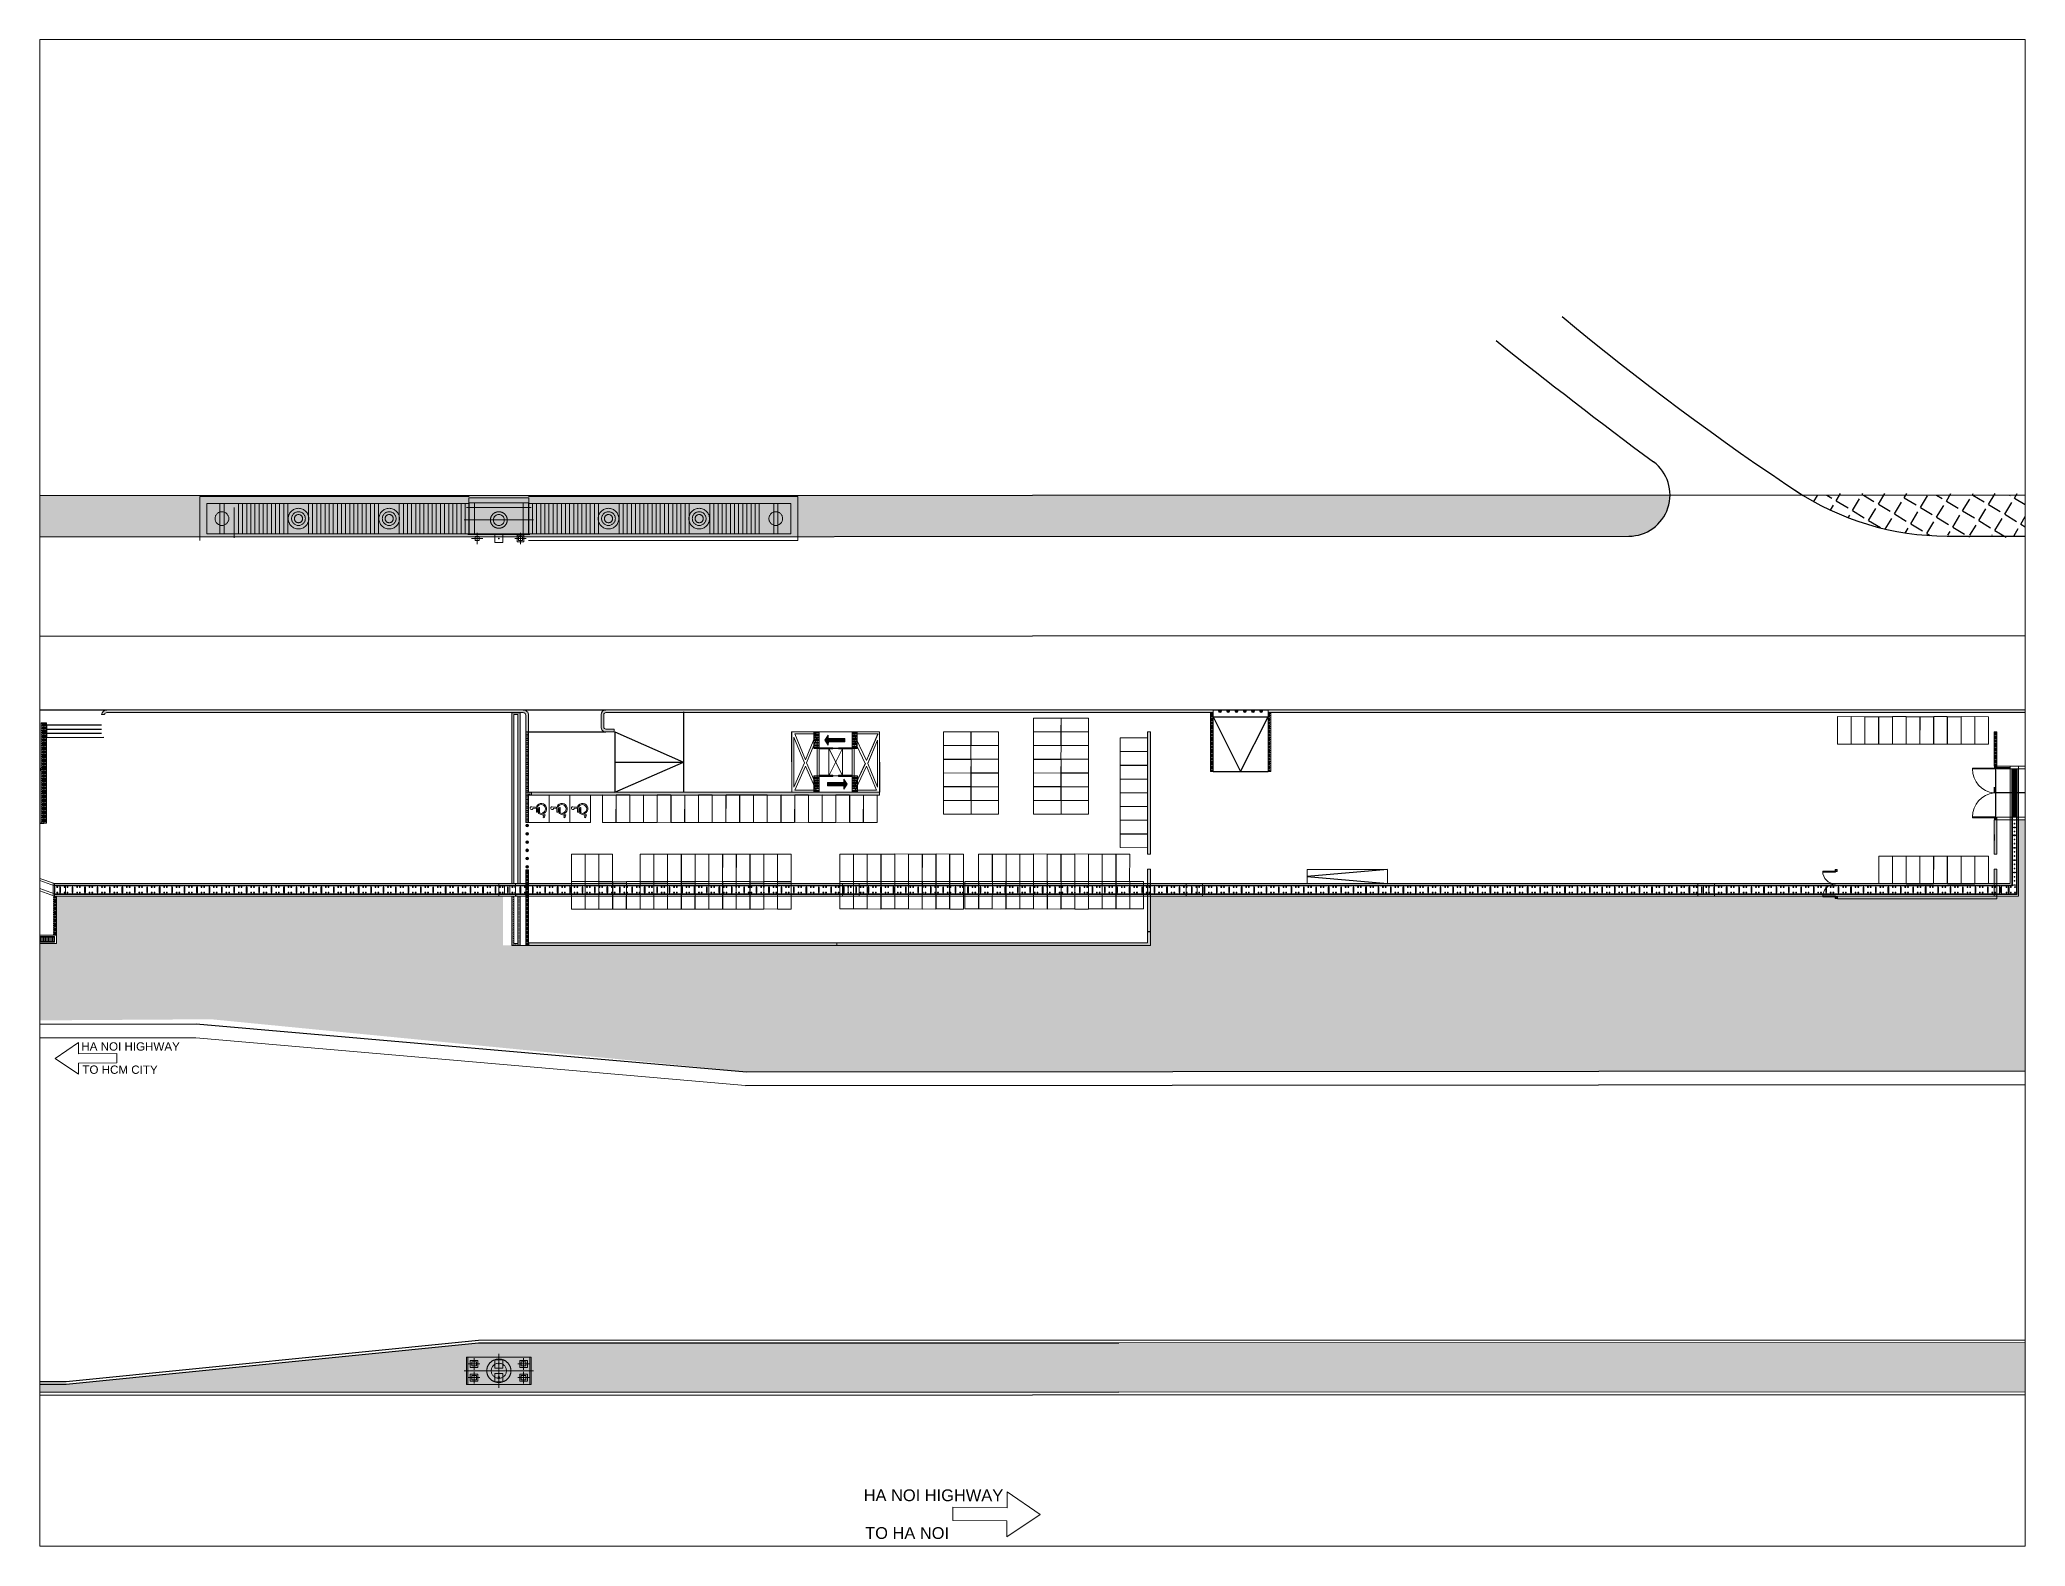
# Paper-space layout 'Layout1' of a CAD drawing. Header units: millimetres. Extents: x 26 to 235, y 20 to 179.
# The model-space entities are those that its viewports show. They can reach past a viewport. Long polylines and large blocks are cut down to what shows.
import ezdxf

# ---------------------------------------------------------------- set-up
doc = ezdxf.new("R2010")
doc.units = ezdxf.units.MM
doc.header["$LTSCALE"] = 10
for name, pattern in [('HIGHTTECH PART-profile- REVISE1$0$X43H011$0$DASHED2', [4.5, 3, -1.5]), ('XREF-LSR PAVEMENT-HTP ONLY (Xref MB Ham rev10)$0$CENTER2', [1.125, 0.75, -0.125, 0.125, -0.125]), ('XREF-LSR PAVEMENT-HTP ONLY (Xref MB Ham rev10)$0$HIDDEN', [0.375, 0.25, -0.125]), ('Xref-Pedestrian 2017-03-24$0$CENTER', [2, 1.25, -0.25, 0.25, -0.25]), ('Xref-Pedestrian 2017-03-24$0$DASHED2', [0.375, 0.25, -0.125]), ('Xref-Pedestrian 2017-03-24$0$PBGN 95101 95111 95121$0$X27H231$0$DASHED2', [4.5, 3, -1.5])]:
    doc.linetypes.add(name, pattern=pattern)
for name, color, linetype in [('00-Mepduong', 21, 'Continuous'), ('8', 8, 'Continuous'), ('DJ EJ PD', 160, 'Continuous'), ('Paint on road', 133, 'Continuous'), ('Pavement-level change', 255, 'Continuous'), ('Slope', 33, 'Continuous'), ('XREF-LSR PAVEMENT-HTP ONLY (Xref MB Ham rev10)$0$00-Mepduong', 3, 'Continuous'), ('XREF-LSR PAVEMENT-HTP ONLY (Xref MB Ham rev10)$0$1', 1, 'Continuous'), ('XREF-LSR PAVEMENT-HTP ONLY (Xref MB Ham rev10)$0$19.DUONGDO', 1, 'XREF-LSR PAVEMENT-HTP ONLY (Xref MB Ham rev10)$0$CENTER2'), ('XREF-LSR PAVEMENT-HTP ONLY (Xref MB Ham rev10)$0$BR-MD Taluy', 8, 'Continuous'), ('XREF-LSR PAVEMENT-HTP ONLY (Xref MB Ham rev10)$0$DUONGCU', 32, 'XREF-LSR PAVEMENT-HTP ONLY (Xref MB Ham rev10)$0$HIDDEN'), ('XREF-LSR PAVEMENT-HTP ONLY (Xref MB Ham rev10)$0$VIAHE', 8, 'Continuous'), ('Xref-Pedestrian 2017-03-24$0$1', 1, 'Continuous')]:
    doc.layers.add(name, color=color, linetype=linetype)
for name, color, linetype, lineweight in [('1', 1, 'Continuous', 15), ('1.Fence Wall', 2, 'Continuous', 15), ('2.Crash Barrier', 4, 'Continuous', 15), ('ARC-PAKING-AR', 8, 'Continuous', 5), ('ARC-PARKING', 133, 'Continuous', 5), ('ARC-VIEW', 133, 'Continuous', 5), ('ARC_HATCH', 8, 'Continuous', 0), ('BOLLARD', 221, 'Continuous', 5), ('CONCRETE-VIEW', 50, 'Continuous', 9), ('Cong k.s ve', 5, 'Continuous', 0), ('CP2-CSA-FT-STTD-Ground level$0$ARC_FLOOR', 2, 'Continuous', 5), ('gate', 5, 'Continuous', 9), ('HATCH', 8, 'Continuous', 9), ('HTP-profile- REVISE1$0$8', 104, 'Continuous', 0), ('INSERT-HIDE', 153, 'HIGHTTECH PART-profile- REVISE1$0$X43H011$0$DASHED2', 9), ('Trench', 20, 'Continuous', 9), ('trench cover', 74, 'Continuous', 0), ('XREF-LSR PAVEMENT-HTP ONLY (Xref MB Ham rev10)$0$DaiPhanCach', 2, 'Continuous', 13), ('Xref-Pedestrian 2017-03-24$0$AXIS', 10, 'Xref-Pedestrian 2017-03-24$0$CENTER', 5), ('Xref-Pedestrian 2017-03-24$0$CON-HIDE', 50, 'Xref-Pedestrian 2017-03-24$0$DASHED2', 20), ('Xref-Pedestrian 2017-03-24$0$Hatch', 8, 'Continuous', 9), ('Xref-Pedestrian 2017-03-24$0$INSERT-HIDE', 153, 'Xref-Pedestrian 2017-03-24$0$PBGN 95101 95111 95121$0$X27H231$0$DASHED2', 9), ('Xref-Pedestrian 2017-03-24$0$PBGN 95101 95111 95121$0$X30H331$0$INSERT', 153, 'Continuous', 9)]:
    doc.layers.add(name, color=color, linetype=linetype, lineweight=lineweight)
doc.styles.add('DIMTEXT', font='arial.ttf', dxfattribs={"height": 0.8})
pattern_1 = [(328.87812664, (-1145878905.5, -711158317.9), (710.6827497, 1177.0960153), [1000, -375]), (58.87812664, (-1145878905.5, -711158317.9), (-1177.0960153, 710.6827497), [1000, -375])]
pattern_2 = [(45, (14.01851, 100.79559), (-0.03367596, 0.03367596), [])]
pattern_3 = [(45, (14.01851, 99.99527), (-0.03367596, 0.03367596), [])]
pattern_4 = [(76.121874, (-40.281164, 93.83955), (-0.046234737, 0.01142321), [])]
pattern_5 = [(76.121874, (-39.86751, 93.15442), (-0.046234737, 0.01142321), [])]
pattern_6 = [(3e-11, (-10604.326, -210151.956), (39.6875, 79.375), [0, -79.375])]
pattern_7 = [(90, (-10604.326, -37529.94), (-79.375, 39.6875), [0, -79.375])]

psp = doc.layouts.get("Layout1")

msp = doc.modelspace()

# ---------------------------------------------------------------- texts
at = {"extrusion": (-0.000153592, -1.23047e-15, 1), "style": 'DIMTEXT'}
for s, p in [('HA NOI HIGHWAY', (-14060, -51546, 9)), ('TO HA NOI', (-13954, -54296, 9))]:
    msp.add_text(s, height=855, rotation=359.94701, dxfattribs=at).set_placement(p)
at = {"layer": '1', "extrusion": (-0.000153592, -1.23047e-15, 1), "style": 'DIMTEXT'}
for s, p in [('HA NOI HIGHWAY', (-70991, -18751, 11)), ('TO HCM CITY', (-70916, -20441, 11))]:
    msp.add_text(s, height=603.53, rotation=359.94701, dxfattribs=at).set_placement(p)

# ---------------------------------------------------------------- blocks, each defined once
blk = doc.blocks.new('Xref-Pedestrian 2017-03-24$0$A$C6FCE372C')
at = {"layer": 'Xref-Pedestrian 2017-03-24$0$Hatch'}
h = blk.add_hatch(dxfattribs=at)
h.set_pattern_fill('STEEL', color=256, scale=5, angle=90)
h.set_pattern_definition([(135, (7425353.943, -8933486.409), (-11.225320151, -11.225320151), []), (135, (7425346.005, -8933486.409), (-11.225320151, -11.225320151), [])])
edge = h.paths.add_edge_path()
edge.add_arc((-500, 0), 30, 0, 360)
h = blk.add_hatch(dxfattribs=at)
h.set_pattern_fill('STEEL', color=256, scale=5, angle=90)
h.set_pattern_definition([(135, (7426353.943, -8933486.409), (-11.225320151, -11.225320151), []), (135, (7426346.005, -8933486.409), (-11.225320151, -11.225320151), [])])
edge = h.paths.add_edge_path()
edge.add_arc((500, 0), 30, 0, 360)
at = {"layer": 'Xref-Pedestrian 2017-03-24$0$AXIS'}
for p, q in [((-920, 1800), (-80, 1800)), ((-500, 1380), (-500, 2220)), ((0, 2524), (0, -2524)), ((80, 1800), (920, 1800)), ((500, 1380), (500, 2220)), ((1238, 0), (-1238, 0)), ((-500, -2220), (-500, -1380)), ((500, -2220), (500, -1380)), ((-920, -1800), (-80, -1800)), ((80, -1800), (920, -1800))]:
    blk.add_line(p, q, dxfattribs=at)
at = {"layer": 'Xref-Pedestrian 2017-03-24$0$CON-HIDE'}
for points in [[(-1000, -2350), (-1000, 2350), (1000, 2350), (1000, -2350)], [(-1000, -2250), (-1000, 2250), (1000, 2250), (1000, -2250)]]:
    blk.add_lwpolyline(points, close=True, dxfattribs=at)
blk.add_circle((0, 0), 550, dxfattribs=at)
blk.add_open_spline([(-850, 0), (-850, -149), (-775, -448), (-457, -791), (0, -923), (457, -791), (775, -448), (887, 0), (775, 448), (457, 791), (0, 923), (-457, 791), (-775, 448), (-850, 149), (-850, 0)], degree=3, knots=[0, 0, 0, 0, 441.8346372, 889.413155, 1342.6094331, 1795.8057111, 2243.3842289, 2685.2188661, 3127.0535033, 3574.6320211, 4027.8282992, 4481.0245773, 4928.603095, 5370.4377322, 5370.4377322, 5370.4377322, 5370.4377322], dxfattribs=at)
at = {"layer": 'Xref-Pedestrian 2017-03-24$0$INSERT-HIDE'}
for points in [[(-250, 1525), (-250, 2075), (-750, 2075), (-750, 1525)], [(-350, 1625), (-350, 1975), (-650, 1975), (-650, 1625)], [(750, 1525), (750, 2075), (250, 2075), (250, 1525)], [(650, 1625), (650, 1975), (350, 1975), (350, 1625)], [(-250, -2075), (-250, -1525), (-750, -1525), (-750, -2075)], [(-350, -1975), (-350, -1625), (-650, -1625), (-650, -1975)], [(750, -2075), (750, -1525), (250, -1525), (250, -2075)], [(650, -1975), (650, -1625), (350, -1625), (350, -1975)]]:
    blk.add_lwpolyline(points, close=True, dxfattribs=at)
at = {"layer": 'Xref-Pedestrian 2017-03-24$0$PBGN 95101 95111 95121$0$X30H331$0$INSERT'}
for points in [[(-800, -300), (-800, 300), (-200, 300), (-200, -300)], [(200, -300), (200, 300), (800, 300), (800, -300)]]:
    blk.add_lwpolyline(points, close=True, dxfattribs=at)
for points in [[(465, -37, -1), (465, 37), (535, 37, -1), (535, -37)], [(465, -32, -1), (465, 32), (535, 32, -1), (535, -32)]]:
    blk.add_lwpolyline(points, format="xyb", close=True, dxfattribs=at)
for centre in [(-500, 0), (500, 0)]:
    blk.add_circle(centre, 30, dxfattribs=at)
blk = doc.blocks.new('ARR1')
at = {"layer": 'ARC-PAKING-AR'}
h = blk.add_hatch(color=256, dxfattribs=at)
h.dxf.hatch_style = 1
edge = h.paths.add_edge_path()
edge.add_line((-1, 0.5), (-6, 0.5))
edge.add_line((-1, 0.5), (-1, 1.5))
edge.add_line((-1, 1.5), (0, 0))
edge.add_line((0, 0), (-1, -1.5))
edge.add_line((-1, -1.5), (-1, -0.5))
edge.add_line((-1, -0.5), (-6, -0.5))
edge.add_line((-6, -0.5), (-6, 0.5))
at = {"layer": 'ARC-PAKING-AR', "flags": 128}
blk.add_lwpolyline([(-6, 0.5), (-1, 0.5), (-1, 1.5), (0, 0), (-1, -1.5), (-1, -0.5), (-6, -0.5), (-6, 0.5)], dxfattribs=at)
blk = doc.blocks.new('SB 2')
at = {"layer": 'ARC-PARKING'}
h = blk.add_hatch(dxfattribs=at)
h.set_pattern_fill('ANSI32', color=256, scale=0.02, angle=283.8597)
h.set_pattern_definition([(360, (-7.44118, 8.84739), (-1e-17, 0.1905), []), (360, (-7.37768, 8.78389), (-1e-17, 0.1905), [])])
edge = h.paths.add_edge_path()
edge.add_line((-1.57, 0.64), (-1.58, 1.84))
edge.add_line((-1.58, 0.64), (-1.2, 0.64))
edge.add_line((-1.2, 0.64), (-1.2, 1.84))
edge.add_line((-1.2, 1.84), (-1.58, 1.84))
h = blk.add_hatch(dxfattribs=at)
h.set_pattern_fill('ANSI32', color=256, scale=0.02, angle=283.8597)
h.set_pattern_definition([(360, (-4.66718, 8.74783), (-1e-17, 0.1905), []), (360, (-4.60368, 8.68433), (-1e-17, 0.1905), [])])
edge = h.paths.add_edge_path()
edge.add_line((1.2, 0.64), (1.2, 1.84))
edge.add_line((1.2, 0.64), (1.57, 0.64))
edge.add_line((1.57, 0.64), (1.57, 1.84))
edge.add_line((1.57, 1.84), (1.2, 1.84))
h = blk.add_hatch(dxfattribs=at)
h.set_pattern_fill('ANGLE', color=256, angle=-31.1403)
h.set_pattern_definition([(2e-11, (-12.0635, 19.675), (2e-15, 6.985), [5.08, -1.905]), (90, (-12.0635, 19.675), (-6.985, 1e-15), [5.08, -1.905])])
edge = h.paths.add_edge_path()
edge.add_line((-1.2, 0.6), (-1.2, 0.68))
edge.add_line((-1.2, 0.6), (-0.2, 0.6))
edge.add_line((-0.2, 0.6), (-0.2, 0.68))
edge.add_line((-0.2, 0.68), (-1.2, 0.68))
h = blk.add_hatch(dxfattribs=at)
h.set_pattern_fill('ANSI31', color=256, scale=0.015, angle=-31.1403)
h.set_pattern_definition(pattern_2)
edge = h.paths.add_edge_path()
edge.add_line((-1.2, 0.6), (-1.2, 0.68))
edge.add_line((-1.2, 0.6), (-0.2, 0.6))
edge.add_line((-0.2, 0.6), (-0.2, 0.68))
edge.add_line((-0.2, 0.68), (-1.2, 0.68))
h = blk.add_hatch(dxfattribs=at)
h.set_pattern_fill('ANGLE', color=256, angle=-31.1403)
h.set_pattern_definition([(2e-11, (-6.4505, 19.7175), (2e-15, 6.985), [5.08, -1.905]), (90, (-6.4505, 19.7175), (-6.985, 1e-15), [5.08, -1.905])])
edge = h.paths.add_edge_path()
edge.add_line((0.2, 0.6), (0.2, 0.68))
edge.add_line((0.2, 0.6), (1.2, 0.6))
edge.add_line((1.2, 0.6), (1.2, 0.68))
edge.add_line((1.2, 0.68), (0.2, 0.68))
h = blk.add_hatch(dxfattribs=at)
h.set_pattern_fill('ANSI31', color=256, scale=0.015, angle=-31.1403)
h.set_pattern_definition(pattern_2)
edge = h.paths.add_edge_path()
edge.add_line((0.2, 0.6), (0.2, 0.68))
edge.add_line((0.2, 0.6), (1.2, 0.6))
edge.add_line((1.2, 0.6), (1.2, 0.68))
edge.add_line((1.2, 0.68), (0.2, 0.68))
h = blk.add_hatch(dxfattribs=at)
h.set_pattern_fill('ANSI32', color=256, scale=0.02, angle=283.8597)
h.set_pattern_definition([(360, (-7.4411, 7.80718), (-1e-17, 0.1905), []), (360, (-7.3776, 7.74368), (-1e-17, 0.1905), [])])
edge = h.paths.add_edge_path()
edge.add_line((-1.57, -1.36), (-1.58, -2.56))
edge.add_line((-1.58, -1.36), (-1.2, -1.36))
edge.add_line((-1.2, -1.36), (-1.2, -2.56))
edge.add_line((-1.2, -2.56), (-1.57, -2.56))
h = blk.add_hatch(dxfattribs=at)
h.set_pattern_fill('ANGLE', color=256, angle=-31.1403)
h.set_pattern_definition([(2e-11, (-12.0635, 18.475), (2e-15, 6.985), [5.08, -1.905]), (90, (-12.0635, 18.475), (-6.985, 1e-15), [5.08, -1.905])])
edge = h.paths.add_edge_path()
edge.add_line((-1.2, -1.4), (-1.2, -1.32))
edge.add_line((-1.2, -1.4), (-0.2, -1.4))
edge.add_line((-0.2, -1.4), (-0.2, -1.32))
edge.add_line((-0.2, -1.32), (-1.2, -1.32))
h = blk.add_hatch(dxfattribs=at)
h.set_pattern_fill('ANSI31', color=256, scale=0.015, angle=-31.1403)
h.set_pattern_definition(pattern_3)
edge = h.paths.add_edge_path()
edge.add_line((-1.2, -1.4), (-1.2, -1.32))
edge.add_line((-1.2, -1.4), (-0.2, -1.4))
edge.add_line((-0.2, -1.4), (-0.2, -1.32))
edge.add_line((-0.2, -1.32), (-1.2, -1.32))
h = blk.add_hatch(dxfattribs=at)
h.set_pattern_fill('ANGLE', color=256, angle=-31.1403)
h.set_pattern_definition([(2e-11, (-6.4505, 17.717), (2e-15, 6.985), [5.08, -1.905]), (90, (-6.4505, 17.717), (-6.985, 1e-15), [5.08, -1.905])])
edge = h.paths.add_edge_path()
edge.add_line((0.2, -1.4), (0.2, -1.32))
edge.add_line((0.2, -1.4), (1.2, -1.4))
edge.add_line((1.2, -1.4), (1.2, -1.32))
edge.add_line((1.2, -1.32), (0.2, -1.32))
h = blk.add_hatch(dxfattribs=at)
h.set_pattern_fill('ANSI31', color=256, scale=0.015, angle=-31.1403)
h.set_pattern_definition(pattern_3)
edge = h.paths.add_edge_path()
edge.add_line((0.2, -1.4), (0.2, -1.32))
edge.add_line((0.2, -1.4), (1.2, -1.4))
edge.add_line((1.2, -1.4), (1.2, -1.32))
edge.add_line((1.2, -1.32), (0.2, -1.32))
h = blk.add_hatch(dxfattribs=at)
h.set_pattern_fill('ANSI32', color=256, scale=0.02, angle=283.8597)
h.set_pattern_definition([(360, (-4.6661, 7.80748), (-1e-17, 0.1905), []), (360, (-4.6026, 7.74398), (-1e-17, 0.1905), [])])
edge = h.paths.add_edge_path()
edge.add_line((1.2, -1.36), (1.2, -2.56))
edge.add_line((1.2, -1.36), (1.58, -1.36))
edge.add_line((1.58, -1.36), (1.58, -2.56))
edge.add_line((1.58, -2.56), (1.2, -2.56))
for p, q in [((-2.28, -0.42), (-3.05, 1.46)), ((-2.2, -0.19), (-2.97, 1.69)), ((-1.43, 1.69), (-2.2, -0.19)), ((-1.35, 1.46), (-2.12, -0.42)), ((1.25, 1.84), (2.25, -0.25)), ((-2.28, -0.42), (-3.05, -2.18)), ((-2.2, -0.65), (-2.97, -2.41)), ((-1.43, -2.41), (-2.2, -0.65)), ((-1.35, -2.18), (-2.12, -0.42)), ((2.34, -0.45), (3.05, -2.18))]:
    blk.add_line(p, q, dxfattribs=at)
at = {"layer": 'ARC-PARKING', "flags": 128}
for points in [[(-3.2, 1.84), (-1.2, 1.84), (-1.2, -2.56), (-3.2, -2.56)], [(3.2, 1.84), (1.2, 1.84), (1.2, -2.56), (3.2, -2.56)], [(-3.05, -2.41), (-3.05, -2.41)], [(3.05, -2.41), (3.05, -2.41)]]:
    blk.add_lwpolyline(points, close=True, dxfattribs=at)
for points in [[(-3.05, -2.18), (-3.05, 1.46)], [(-2.97, 1.69), (-1.43, 1.69)], [(-1.35, 1.46), (-1.35, -2.18)], [(2.25, -0.25), (3.08, 1.69), (1.43, 1.69)], [(-0.5, 0.64), (0.5, -1.36)], [(0.5, 0.64), (-0.5, -1.36)], [(2.15, -0.45), (1.35, 1.24), (1.35, -2.18)], [(3.05, -2.18), (3.05, 1.24), (2.34, -0.45)], [(1.35, -2.18), (2.16, -0.45)], [(2.25, -0.65), (1.43, -2.41)], [(2.97, -2.41), (2.25, -0.65)], [(-1.43, -2.41), (-2.97, -2.41)], [(1.43, -2.41), (2.97, -2.41)]]:
    blk.add_lwpolyline(points, dxfattribs=at)
at = {"layer": 'ARC-PARKING'}
for points in [[(-1.58, 1.84), (-1.58, 0.64), (-1.2, 0.64), (-1.2, 1.84)], [(-1.2, 0.64), (1.2, 0.64), (1.2, 1.84), (-1.2, 1.84)], [(1.2, 1.84), (1.2, 0.64), (1.57, 0.64), (1.57, 1.84)], [(-1.2, 0.68), (-1.2, 0.6), (-0.2, 0.6), (-0.2, 0.68)], [(-1.2, -1.36), (1.2, -1.36), (1.2, 0.64), (-1.2, 0.64)], [(0.5, -1.36), (0.5, 0.64), (-0.5, 0.64), (-0.5, -1.36)], [(0.2, 0.68), (0.2, 0.6), (1.2, 0.6), (1.2, 0.68)], [(-1.58, -2.56), (-1.58, -1.36), (-1.2, -1.36), (-1.2, -2.56)], [(-1.2, -1.32), (-1.2, -1.4), (-0.2, -1.4), (-0.2, -1.32)], [(-1.2, -2.56), (1.2, -2.56), (1.2, -1.36), (-1.2, -1.36)], [(0.2, -1.32), (0.2, -1.4), (1.2, -1.4), (1.2, -1.32)], [(1.2, -2.56), (1.2, -1.36), (1.58, -1.36), (1.58, -2.56)]]:
    blk.add_lwpolyline(points, close=True, dxfattribs=at)
for p, xscale, yscale, zscale, rotation in [((-0.78, 1.24), -0.24, 0.24, 0.2399999999999999, 359.9999828893463), ((0.84, -1.96), -0.2400000000000001, 0.2400000000000001, 0.24, 179.9999828851076)]:
    blk.add_blockref('ARR1', p, dxfattribs=dict(at, xscale=xscale, yscale=yscale, zscale=zscale, rotation=rotation))
blk = doc.blocks.new('bollard H')
at = {"layer": 'BOLLARD'}
h = blk.add_hatch(color=256, dxfattribs=at)
h.dxf.hatch_style = 1
h.set_gradient(color1=(128, 128, 128), tint=1, name='SPHERICAL')
edge = h.paths.add_edge_path()
edge.add_arc((0, 0), 0.1, -7.8306, 352.1694)
blk.add_circle((0, 0), 0.1, dxfattribs=at)
blk = doc.blocks.new('*U64')
at = {"layer": 'BOLLARD', "xscale": 1000, "yscale": 1000, "zscale": 1000, "rotation": 7.830578339736208}
blk.add_blockref('bollard H', (0, 0), dxfattribs=at)
blk = doc.blocks.new('*U65')
at = {"layer": 'BOLLARD'}
for p in [(-409, 2972), (-327, 2378), (-245, 1783), (-163, 1189), (-82, 594), (0, 0)]:
    blk.add_blockref('*U64', p, dxfattribs=at)
blk = doc.blocks.new('congkiemsoatve')
at = {"layer": 'Cong k.s ve'}
h = blk.add_hatch(color=256, dxfattribs=at)
h.dxf.hatch_style = 1
edge = h.paths.add_edge_path()
edge.add_line((-1.35, 1.19), (-0.32, 1.81))
edge.add_line((-1.35, 1.19), (-1.47, 1.4))
edge.add_line((-1.47, 1.4), (-1.49, 0.97))
edge.add_line((-1.49, 0.97), (-1.1, 0.78))
edge.add_line((-1.1, 0.78), (-1.22, 0.99))
edge.add_line((-1.22, 0.99), (-0.2, 1.61))
edge.add_line((-0.2, 1.61), (-0.32, 1.81))
h = blk.add_hatch(dxfattribs=at)
h.set_pattern_fill('ANGLE', color=256, angle=-0.0185)
h.set_pattern_definition([(31.12, (-15.898, 13.8514), (-3.6103, 5.9796), [5.08, -1.905]), (121.12, (-15.898, 13.8514), (-5.9796, -3.6103), [5.08, -1.905])])
h.paths.add_polyline_path([(-0.37, 0.99), (-0.33, 0.93), (0.53, 1.44), (0.49, 1.51)])
h = blk.add_hatch(dxfattribs=at)
h.set_pattern_fill('ANSI31', color=256, scale=0.015, angle=-0.0185)
h.set_pattern_definition(pattern_4)
h.paths.add_polyline_path([(-0.37, 0.99), (-0.33, 0.93), (0.53, 1.44), (0.49, 1.51)])
h = blk.add_hatch(dxfattribs=at)
h.set_pattern_fill('ANSI32', color=256, scale=0.02, angle=314.9815)
h.set_pattern_definition([(31.1219, (-8.7016, 5.38235), (-0.098462, 0.1630813), []), (31.1219, (-8.61442, 5.36081), (-0.098462, 0.1630813), [])])
edge = h.paths.add_edge_path()
edge.add_line((0.51, 1.47), (-0.11, 2.5))
edge.add_line((0.51, 1.47), (0.83, 1.67))
edge.add_line((0.83, 1.67), (0.21, 2.7))
edge.add_line((0.21, 2.7), (-0.11, 2.5))
h = blk.add_hatch(dxfattribs=at)
h.set_pattern_fill('ANSI32', color=256, scale=0.02, angle=314.9815)
h.set_pattern_definition([(31.1219, (-11.1278, 4.0338), (-0.098462, 0.1630813), []), (31.1219, (-11.04061, 4.01227), (-0.098462, 0.1630813), [])])
h.paths.add_polyline_path([(-2.49, 1.07), (-1.87, 0.04), (-1.54, 0.24), (-2.16, 1.26)])
h = blk.add_hatch(dxfattribs=at)
h.set_pattern_fill('ANSI31', color=256, scale=0.015, angle=-0.0185)
h.set_pattern_definition(pattern_4)
h.paths.add_polyline_path([(-1.56, 0.27), (-1.52, 0.2), (-0.67, 0.72), (-0.71, 0.79)])
h = blk.add_hatch(dxfattribs=at)
h.set_pattern_fill('ANSI31', color=256, scale=0.015, angle=-0.0185)
h.set_pattern_definition(pattern_5)
h.paths.add_polyline_path([(-0.53, -1.44), (-0.49, -1.51), (0.37, -0.99), (0.33, -0.93)])
h = blk.add_hatch(color=256, dxfattribs=at)
h.dxf.hatch_style = 1
edge = h.paths.add_edge_path()
edge.add_line((1.4, -1.17), (0.38, -1.79))
edge.add_line((1.4, -1.17), (1.53, -1.37))
edge.add_line((1.53, -1.37), (1.55, -0.94))
edge.add_line((1.55, -0.94), (1.16, -0.75))
edge.add_line((1.16, -0.75), (1.28, -0.96))
edge.add_line((1.28, -0.96), (0.25, -1.58))
edge.add_line((0.25, -1.58), (0.38, -1.79))
h = blk.add_hatch(dxfattribs=at)
h.set_pattern_fill('ANGLE', color=256, angle=-0.0185)
h.set_pattern_definition([(31.12, (-14.864, 12.139), (-3.6103, 5.9796), [5.08, -1.905]), (121.12, (-14.864, 12.139), (-5.9796, -3.6103), [5.08, -1.905])])
h.paths.add_polyline_path([(0.67, -0.72), (0.71, -0.79), (1.56, -0.27), (1.52, -0.2)])
h = blk.add_hatch(dxfattribs=at)
h.set_pattern_fill('ANSI31', color=256, scale=0.015, angle=-0.0185)
h.set_pattern_definition(pattern_5)
h.paths.add_polyline_path([(0.67, -0.72), (0.71, -0.79), (1.56, -0.27), (1.52, -0.2)])
h = blk.add_hatch(dxfattribs=at)
h.set_pattern_fill('ANSI32', color=256, scale=0.02, angle=314.9815)
h.set_pattern_definition([(31.1219, (-8.21465, 4.5779), (-0.098462, 0.1630813), []), (31.1219, (-8.12747, 4.55636), (-0.098462, 0.1630813), [])])
h.paths.add_polyline_path([(2.16, -1.26), (1.54, -0.24), (1.87, -0.04), (2.49, -1.07)])
h = blk.add_hatch(dxfattribs=at)
h.set_pattern_fill('ANSI32', color=256, scale=0.02, angle=314.9815)
h.set_pattern_definition([(31.1219, (-10.59009, 3.14336), (-0.098462, 0.1630813), []), (31.1219, (-10.5029, 3.12182), (-0.098462, 0.1630813), [])])
h.paths.add_polyline_path([(-0.21, -2.7), (-0.83, -1.67), (-0.51, -1.48), (0.11, -2.5)])
for p, q in [((-0.07, 2.53), (1.87, 1.25)), ((-1.97, -0.99), (-3.6, 0.22)), ((-2.28, 1.02), (-1.97, -0.99)), ((-2.1, 0.86), (-1.78, -1.15)), ((2.06, 1.13), (3.55, 0.02)), ((-1.92, -1.23), (-3.55, -0.02)), ((-1.92, -1.23), (-1.67, -3.14)), ((-0.21, -2.26), (-1.78, -1.15)), ((-0.16, -2.49), (-1.73, -1.39)), ((-1.73, -1.39), (-1.48, -3.29))]:
    blk.add_line(p, q, dxfattribs=at)
at = {"layer": 'Cong k.s ve', "flags": 128}
for points in [[(1.6, 3.54), (-0.11, 2.5), (2.16, -1.26), (3.88, -0.23)], [(-3.88, 0.23), (-2.17, 1.26), (0.11, -2.5), (-1.6, -3.54)], [(3.67, -0.18), (3.67, -0.18)], [(-1.55, -3.33), (-1.55, -3.33)]]:
    blk.add_lwpolyline(points, close=True, dxfattribs=at)
for points in [[(1.87, 1.25), (1.58, 3.35), (0.16, 2.49)], [(3.55, 0.02), (1.79, 2.94), (2.05, 1.13)], [(-0.32, 1.81), (-1.35, 1.19), (-1.47, 1.4), (-1.49, 0.97), (-1.1, 0.78), (-1.22, 0.99), (-0.2, 1.61), (-0.32, 1.81)], [(1.89, 1.03), (0.33, 2.06), (2.1, -0.86)], [(-3.6, 0.22), (-2.28, 1.02)], [(-2.1, 0.86), (-0.21, -2.26)], [(-0.94, 0.6), (0.94, -0.6)], [(-0.09, 1.11), (0.09, -1.11)], [(2.1, -0.86), (1.89, 1.03)], [(2.08, 0.91), (2.28, -1.02)], [(3.6, -0.22), (2.08, 0.91)], [(-1.67, -3.14), (-3.55, -0.02)], [(0.38, -1.79), (1.4, -1.17), (1.53, -1.37), (1.55, -0.94), (1.16, -0.75), (1.28, -0.96), (0.25, -1.58), (0.38, -1.79)], [(2.28, -1.02), (3.6, -0.22)], [(-0.16, -2.49), (-1.48, -3.29)]]:
    blk.add_lwpolyline(points, dxfattribs=at)
at = {"layer": 'Cong k.s ve'}
for points in [[(-1.54, 0.24), (0.51, 1.48), (-0.11, 2.5), (-2.16, 1.26)], [(-0.51, -1.48), (1.54, -0.24), (0.51, 1.48), (-1.54, 0.24)], [(-0.37, 0.99), (-0.33, 0.93), (0.53, 1.44), (0.49, 1.51)], [(-0.11, 2.5), (0.51, 1.48), (0.83, 1.67), (0.21, 2.7)], [(-2.49, 1.07), (-1.87, 0.04), (-1.54, 0.24), (-2.16, 1.26)], [(-1.56, 0.27), (-1.52, 0.2), (-0.67, 0.72), (-0.71, 0.79)], [(0.94, -0.6), (-0.09, 1.11), (-0.94, 0.6), (0.09, -1.11)], [(-0.53, -1.44), (-0.49, -1.51), (0.37, -0.99), (0.33, -0.93)], [(0.11, -2.5), (2.16, -1.26), (1.54, -0.24), (-0.51, -1.48)], [(0.67, -0.72), (0.71, -0.79), (1.56, -0.27), (1.52, -0.2)], [(2.16, -1.26), (1.54, -0.24), (1.87, -0.04), (2.49, -1.07)], [(-0.21, -2.7), (-0.83, -1.67), (-0.51, -1.48), (0.11, -2.5)]]:
    blk.add_lwpolyline(points, close=True, dxfattribs=at)
blk = doc.blocks.new('*U70')
at = {"layer": 'BOLLARD', "xscale": 1000, "yscale": 1000, "zscale": 1000, "rotation": 7.830578339736208}
blk.add_blockref('bollard H', (0, 0), dxfattribs=at)
blk = doc.blocks.new('*U71')
at = {"layer": 'BOLLARD'}
for p in [(-409, 2972), (-327, 2378), (-245, 1783), (-163, 1189), (-82, 594), (0, 0)]:
    blk.add_blockref('*U70', p, dxfattribs=at)
blk = doc.blocks.new('*U66')
at = {"layer": 'BOLLARD', "xscale": 1000, "yscale": 1000, "zscale": 1000, "rotation": 7.830578339736208}
blk.add_blockref('bollard H', (0, 0), dxfattribs=at)
blk = doc.blocks.new('*U67')
at = {"layer": 'BOLLARD'}
for p in [(-409, 2972), (-327, 2378), (-245, 1783), (-163, 1189), (-82, 594), (0, 0)]:
    blk.add_blockref('*U66', p, dxfattribs=at)
blk = doc.blocks.new('tt01')
at = {"layer": 'trench cover'}
blk.add_lwpolyline([(0.02, 0.35), (0.02, 0.25), (0, 0.2), (0, -0.2), (0.02, -0.25), (0.02, -0.34), (-0.88, -0.34), (-0.88, -0.25), (-0.85, -0.2), (-0.85, 0.2), (-0.88, 0.25), (-0.88, 0.35)], close=True, dxfattribs=at)
for centre in [(-0.55, 0.2, 0), (-0.35, 0.2, 0), (-0.55, -0.2), (-0.35, -0.2)]:
    blk.add_circle(centre, 0.03, dxfattribs=at)
blk = doc.blocks.new('*U68')
at = {"layer": 'trench cover', "xscale": 999.9999999999999, "yscale": 999.9999999999999, "zscale": 999.9999999999999, "rotation": 31.12187335990035}
blk.add_blockref('tt01', (364, 220, 1), dxfattribs=at)
blk = doc.blocks.new('*U69')
at = {"layer": 'trench cover'}
for p in [(-775, -468), (0, 0), (-3099, -1871), (-2324, -1403), (-1549, -936), (-5423, -3274), (-4648, -2807), (-3874, -2339), (-7747, -4678), (-6973, -4210), (-6198, -3742), (-10072, -6081), (-9297, -5613), (-8522, -5145), (-12396, -7484), (-11621, -7016), (-10846, -6549), (-14720, -8887), (-13945, -8420), (-13171, -7952), (-17044, -10291), (-16270, -9823), (-15495, -9355), (-19369, -11694), (-18594, -11226), (-17819, -10758), (-21693, -13097), (-20918, -12629), (-20143, -12162), (-24792, -14968), (-24017, -14501), (-23242, -14033), (-22468, -13565), (-27116, -16372), (-26341, -15904), (-25567, -15436), (-29440, -17775), (-28665, -17307), (-27891, -16839), (-31764, -19178), (-30990, -18710), (-30215, -18243), (-34089, -20581), (-33314, -20114), (-32539, -19646), (-36413, -21985), (-35638, -21517), (-34863, -21049), (-38737, -23388), (-37962, -22920), (-37188, -22452), (-41061, -24791), (-40287, -24323), (-39512, -23856), (-43386, -26194), (-42611, -25727), (-41836, -25259), (-45710, -27598), (-44935, -27130), (-44160, -26662), (-48034, -29001), (-47259, -28533), (-46485, -28066), (-50358, -30404), (-49584, -29937), (-48809, -29469), (-51908, -31340), (-51133, -30872)]:
    blk.add_blockref('*U68', p, dxfattribs=at)
blk = doc.blocks.new('*U62')
at = {"layer": 'trench cover', "xscale": 999.9999999999999, "yscale": 999.9999999999999, "zscale": 999.9999999999999, "rotation": 31.12187335990035}
blk.add_blockref('tt01', (364, 220, 1), dxfattribs=at)
blk = doc.blocks.new('*U63')
at = {"layer": 'trench cover'}
for p in [(-775, -468), (0, 0), (-3099, -1871), (-2324, -1403), (-1549, -936), (-5423, -3274), (-4648, -2807), (-3874, -2339), (-7747, -4678), (-6973, -4210), (-6198, -3742), (-10072, -6081), (-9297, -5613), (-8522, -5145), (-12396, -7484), (-11621, -7016), (-10846, -6549), (-14720, -8887), (-13945, -8420), (-13171, -7952), (-17044, -10291), (-16270, -9823), (-15495, -9355), (-19369, -11694), (-18594, -11226), (-17819, -10758), (-21693, -13097), (-20918, -12629), (-20143, -12162), (-24792, -14968), (-24017, -14501), (-23242, -14033), (-22468, -13565), (-27116, -16372), (-26341, -15904), (-25567, -15436)]:
    blk.add_blockref('*U62', p, dxfattribs=at)
blk = doc.blocks.new('*U58')
at = {"layer": 'trench cover', "xscale": 999.9999999999999, "yscale": 999.9999999999999, "zscale": 999.9999999999999, "rotation": 31.12187335990035}
blk.add_blockref('tt01', (364, 220, 1), dxfattribs=at)
blk = doc.blocks.new('*U59')
at = {"layer": 'trench cover'}
for p in [(-775, -468), (0, 0), (-3099, -1871), (-2324, -1403), (-1549, -936), (-5423, -3274), (-4648, -2807), (-3874, -2339), (-7747, -4678), (-6973, -4210), (-6198, -3742), (-10072, -6081), (-9297, -5613), (-8522, -5145), (-12396, -7484), (-11621, -7016), (-10846, -6549), (-14720, -8887), (-13945, -8420), (-13171, -7952), (-17044, -10291), (-16270, -9823), (-15495, -9355), (-19369, -11694), (-18594, -11226), (-17819, -10758), (-21693, -13097), (-20918, -12629), (-20143, -12162), (-24792, -14968), (-24017, -14501), (-23242, -14033), (-22468, -13565), (-27116, -16372), (-26341, -15904), (-25567, -15436), (-29440, -17775), (-28665, -17307), (-27891, -16839), (-31764, -19178), (-30990, -18710), (-30215, -18243), (-34089, -20581), (-33314, -20114), (-32539, -19646), (-36413, -21985), (-35638, -21517), (-34863, -21049), (-38737, -23388), (-37962, -22920), (-37188, -22452), (-39512, -23856)]:
    blk.add_blockref('*U58', p, dxfattribs=at)
blk = doc.blocks.new('*U42')
at = {"layer": 'ARC-PAKING-AR'}
blk.add_lwpolyline([(0.94, -0.6), (0.09, -1.11), (-0.94, 0.6), (-0.09, 1.11)], close=True, dxfattribs=at)
blk = doc.blocks.new('*U43')
at = {"layer": 'ARC-PAKING-AR'}
for p in [(15.41, 9.3), (16.27, 9.82), (12.84, 7.75), (13.7, 8.27), (14.55, 8.79), (10.27, 6.2), (11.13, 6.72), (11.98, 7.24), (8.56, 5.17), (9.42, 5.69), (5.99, 3.62), (6.85, 4.13), (7.7, 4.65), (3.42, 2.07), (4.28, 2.58), (5.14, 3.1), (0.86, 0.52), (1.71, 1.03), (2.57, 1.55), (0, 0)]:
    blk.add_blockref('*U42', p, dxfattribs=at)
blk = doc.blocks.new('*U44')
at = {"layer": 'ARC-PAKING-AR'}
blk.add_lwpolyline([(0.94, -0.6), (0.09, -1.11), (-0.94, 0.6), (-0.09, 1.11)], close=True, dxfattribs=at)
blk = doc.blocks.new('*U45')
at = {"layer": 'ARC-PAKING-AR'}
for p in [(8.56, 5.17), (5.99, 3.62), (6.85, 4.13), (7.7, 4.65), (3.42, 2.07), (4.28, 2.58), (5.14, 3.1), (0.86, 0.52), (1.71, 1.03), (2.57, 1.55), (0, 0)]:
    blk.add_blockref('*U44', p, dxfattribs=at)
blk = doc.blocks.new('*U36')
at = {"layer": 'ARC-PAKING-AR'}
blk.add_lwpolyline([(0.94, -0.6), (0.09, -1.11), (-0.94, 0.6), (-0.09, 1.11)], close=True, dxfattribs=at)
blk = doc.blocks.new('*U37')
at = {"layer": 'ARC-PAKING-AR'}
for p in [(5.99, 3.62), (3.42, 2.07), (4.28, 2.58), (5.14, 3.1), (0.86, 0.52), (1.71, 1.03), (2.57, 1.55), (0, 0)]:
    blk.add_blockref('*U36', p, dxfattribs=at)
blk = doc.blocks.new('*U38')
at = {"layer": 'ARC-PAKING-AR'}
blk.add_lwpolyline([(0.94, -0.6), (0.09, -1.11), (-0.94, 0.6), (-0.09, 1.11)], close=True, dxfattribs=at)
blk = doc.blocks.new('*U39')
at = {"layer": 'ARC-PAKING-AR'}
for p in [(12.84, 7.75), (10.27, 6.2), (11.13, 6.72), (11.98, 7.24), (8.56, 5.17), (9.42, 5.69), (5.99, 3.62), (6.85, 4.13), (7.7, 4.65), (3.42, 2.07), (4.28, 2.58), (5.14, 3.1), (0.86, 0.52), (1.71, 1.03), (2.57, 1.55), (0, 0)]:
    blk.add_blockref('*U38', p, dxfattribs=at)
blk = doc.blocks.new('*U40')
at = {"layer": 'ARC-PAKING-AR'}
blk.add_lwpolyline([(0.94, -0.6), (0.09, -1.11), (-0.94, 0.6), (-0.09, 1.11)], close=True, dxfattribs=at)
blk = doc.blocks.new('*U41')
at = {"layer": 'ARC-PAKING-AR'}
for p in [(8.56, 5.17), (5.99, 3.62), (6.85, 4.13), (7.7, 4.65), (3.42, 2.07), (4.28, 2.58), (5.14, 3.1), (0.86, 0.52), (1.71, 1.03), (2.57, 1.55), (0, 0)]:
    blk.add_blockref('*U40', p, dxfattribs=at)
blk = doc.blocks.new('*U34')
at = {"layer": 'ARC-PAKING-AR'}
blk.add_lwpolyline([(0.94, -0.6), (0.09, -1.11), (-0.94, 0.6), (-0.09, 1.11)], close=True, dxfattribs=at)
blk = doc.blocks.new('*U35')
at = {"layer": 'ARC-PAKING-AR'}
for p in [(0.86, 0.52), (1.71, 1.03), (0, 0)]:
    blk.add_blockref('*U34', p, dxfattribs=at)
blk = doc.blocks.new('*U26')
at = {"layer": 'ARC-PAKING-AR'}
blk.add_lwpolyline([(0.94, -0.6), (0.09, -1.11), (-0.94, 0.6), (-0.09, 1.11)], close=True, dxfattribs=at)
blk = doc.blocks.new('*U27')
at = {"layer": 'ARC-PAKING-AR'}
for p in [(5.99, 3.62), (6.85, 4.13), (3.42, 2.07), (4.28, 2.58), (5.14, 3.1), (0.86, 0.52), (1.71, 1.03), (2.57, 1.55), (0, 0)]:
    blk.add_blockref('*U26', p, dxfattribs=at)
blk = doc.blocks.new('*U28')
at = {"layer": 'ARC-PAKING-AR'}
blk.add_lwpolyline([(0.94, -0.6), (0.09, -1.11), (-0.94, 0.6), (-0.09, 1.11)], close=True, dxfattribs=at)
blk = doc.blocks.new('*U29')
at = {"layer": 'ARC-PAKING-AR'}
for p in [(5.99, 3.62), (6.85, 4.13), (3.42, 2.07), (4.28, 2.58), (5.14, 3.1), (0.86, 0.52), (1.71, 1.03), (2.57, 1.55), (0, 0)]:
    blk.add_blockref('*U28', p, dxfattribs=at)
blk = doc.blocks.new('*U30')
at = {"layer": 'ARC-PAKING-AR'}
blk.add_lwpolyline([(0.94, -0.6), (0.09, -1.11), (-0.94, 0.6), (-0.09, 1.11)], close=True, dxfattribs=at)
blk = doc.blocks.new('*U31')
at = {"layer": 'ARC-PAKING-AR'}
for p in [(10.27, 6.2), (8.56, 5.17), (9.42, 5.69), (5.99, 3.62), (6.85, 4.13), (7.7, 4.65), (3.42, 2.07), (4.28, 2.58), (5.14, 3.1), (0.86, 0.52), (1.71, 1.03), (2.57, 1.55), (0, 0)]:
    blk.add_blockref('*U30', p, dxfattribs=at)
blk = doc.blocks.new('*U32')
at = {"layer": 'ARC-PAKING-AR'}
blk.add_lwpolyline([(0.94, -0.6), (0.09, -1.11), (-0.94, 0.6), (-0.09, 1.11)], close=True, dxfattribs=at)
blk = doc.blocks.new('*U33')
at = {"layer": 'ARC-PAKING-AR'}
for p in [(8.56, 5.17), (5.99, 3.62), (6.85, 4.13), (7.7, 4.65), (3.42, 2.07), (4.28, 2.58), (5.14, 3.1), (0.86, 0.52), (1.71, 1.03), (2.57, 1.55), (0, 0)]:
    blk.add_blockref('*U32', p, dxfattribs=at)
blk = doc.blocks.new('*U24')
at = {"layer": 'ARC-PAKING-AR'}
blk.add_lwpolyline([(0.94, -0.6), (0.09, -1.11), (-0.94, 0.6), (-0.09, 1.11)], close=True, dxfattribs=at)
blk = doc.blocks.new('*U25')
at = {"layer": 'ARC-PAKING-AR'}
for p in [(1.53, 3.26), (2.39, 3.78), (3.25, 4.3), (-0.18, 2.23), (0.68, 2.75), (3.42, 2.07), (4.28, 2.58), (-1.03, 1.71), (0.86, 0.52), (1.71, 1.03), (2.57, 1.55), (0, 0)]:
    blk.add_blockref('*U24', p, dxfattribs=at)
blk = doc.blocks.new('*U20')
at = {"layer": 'ARC-PAKING-AR'}
blk.add_lwpolyline([(0.94, -0.6), (0.09, -1.11), (-0.94, 0.6), (-0.09, 1.11)], close=True, dxfattribs=at)
blk = doc.blocks.new('*U21')
at = {"layer": 'ARC-PAKING-AR'}
for p in [(4.1, 4.81), (1.53, 3.26), (2.39, 3.78), (3.25, 4.3), (-0.18, 2.23), (0.68, 2.75), (3.42, 2.07), (4.28, 2.58), (5.14, 3.1), (-1.03, 1.71), (0.86, 0.52), (1.71, 1.03), (2.57, 1.55), (0, 0)]:
    blk.add_blockref('*U20', p, dxfattribs=at)
blk = doc.blocks.new('*U22')
at = {"layer": 'ARC-PAKING-AR'}
blk.add_lwpolyline([(-0.6, -0.94), (-1.11, -0.09), (0.6, 0.94), (1.11, 0.09)], close=True, dxfattribs=at)
blk = doc.blocks.new('*U23')
at = {"layer": 'ARC-PAKING-AR'}
for p in [(-3.62, 5.99), (-3.1, 5.14), (-2.58, 4.28), (-2.07, 3.42), (-1.55, 2.57), (-1.03, 1.71), (-0.52, 0.86), (0, 0)]:
    blk.add_blockref('*U22', p, dxfattribs=at)
blk = doc.blocks.new('s.l xe')
at = {"layer": 'ARC-PAKING-AR'}
for name, p, rotation in [('*U45', (179.85, 14.71), 328.8781266392143), ('*U43', (89.97, 9.01), 328.8781266392143), ('*U21', (123.85, 9.11), 58.87812663921461), ('*U25', (117.3, 9.11), 58.87812663921461), ('*U23', (128.15, 6.67, 0), 328.8781266392147), ('*U39', (87.72, 2.7), 328.8781266392143), ('*U41', (92.72, 4.7), 328.8781266392143), ('*U33', (117.35, 4.71), 328.8781266392143), ('*U29', (107.25, 4.71), 328.8781266392143), ('*U31', (116.35, 2.71), 328.8781266392143), ('*U37', (182.85, 4.55), 328.8781266392147), ('*U27', (107.25, 2.71), 328.8781266392143), ('*U35', (87.72, 4.71), 328.8781266392143)]:
    blk.add_blockref(name, p, dxfattribs=dict(at, rotation=rotation))
blk = doc.blocks.new('A$C0FC06FC7')
for p, q in [((756, 2171), (730, 2478)), ((983, 1690), (815, 3615)), ((2267, 1690), (983, 1690)), ((1125, 3293), (1196, 2492)), ((2142, 2492), (1196, 2492)), ((1220, 2211), (1241, 1971)), ((2142, 2211), (1220, 2211)), ((2458, 1971), (1241, 1971)), ((2142, 2211), (2142, 2492)), ((2814, 314), (2267, 1690)), ((2460, 695), (2306, 1083)), ((2971, 680), (2458, 1971)), ((3467, 574), (2814, 314)), ((3363, 835), (2971, 680)), ((3467, 574), (3363, 835))]:
    blk.add_line(p, q)
for centre, radius, start, end in [((1306, 1306), 1306, 116.18724, 332.11531), ((1306, 1306), 1025, 122.42966, 347.44221), ((1169, 3645), 355, 263.02012, 184.99558)]:
    blk.add_arc(centre, radius, start, end)

# ---------------------------------------------------------------- hatches: boundary and pattern name
at = {"layer": '8', "extrusion": (-0.000153592, -1.23047e-15, 1)}
h = msp.add_hatch(dxfattribs=at)
h.set_pattern_fill('GRASS', color=256, scale=2000, angle=-31.13547, style=0, pattern_type=2)
h.set_pattern_definition([(58.86453169, (-1145878905.5, -711158317.9), (-479.2541705, 1941.7300116), [375, -2453.427126]), (13.86453169, (-1145878905.5, -711158318), (-479.2541706, 1941.730012), [375, -1625]), (103.86453169, (-1145878905.5, -711158318), (-1941.730012, -479.2541706), [375, -1625])])
edge = h.paths.add_edge_path()
edge.add_line((-42090, -40034), (-72089, -43044))
edge.add_line((-72089, -43044), (-114749, -43057))
edge.add_line((-114749, -43057), (-114749, -43657))
edge.add_line((-42090, -40034), (274847, -39932))
edge.add_line((274847, -39932), (274848, -43532))
edge.add_line((274848, -43532), (-114749, -43657))
at = {"layer": 'ARC_HATCH', "extrusion": (-0.000153592, -1.23047e-15, 1)}
h = msp.add_hatch(dxfattribs=at)
h.set_pattern_fill('AR-CONC', color=256, angle=58.88)
edge = h.paths.add_edge_path()
edge.add_arc((-69125, 5650), 200, 89.99997, 165.53532, ccw=False)
edge.add_line((-69125, 5850), (-38845, 5850))
edge.add_arc((-38845, 5650), 200, 0, 90.00001, ccw=False)
edge.add_line((-38645, 5650), (-38645, 4450))
edge.add_line((-38645, 4450), (-38445, 4450))
edge.add_line((-38445, 4450), (-38445, 5650))
edge.add_arc((-38845, 5650), 400, 360, 450.00001)
edge.add_line((-38845, 6050), (-69125, 6050))
edge.add_arc((-69125, 5650), 400, 90.00001, 172.82549)
edge.add_line((-69522, 5700), (-69319, 5700))
h = msp.add_hatch(dxfattribs=at)
h.set_pattern_fill('DOTS', color=256, scale=50, angle=-31.12187)
h.set_pattern_definition([(3e-11, (-9969.275, -210151.956), (39.6875, 79.375), [0, -79.375])])
h.paths.add_polyline_path([(-39219, -6600), (-39069, -6600), (-39070, 5910), (-39670, 5910), (-39669, -6600), (-39519, -6600), (-39520, 5760), (-39220, 5760)])
h = msp.add_hatch(dxfattribs=at)
h.set_pattern_fill('DOTS', color=256, scale=50, angle=58.87813)
h.set_pattern_definition(pattern_7)
edge = h.paths.add_edge_path()
edge.add_line((-32225, 4450), (-32825, 4450))
edge.add_arc((-32825, 4800), 350, 180, 270, ccw=False)
edge.add_line((-33175, 4800), (-33175, 5700))
edge.add_arc((-32825, 5700), 350, 90.00003, 180, ccw=False)
edge.add_line((-32825, 6050), (11370, 6051))
edge.add_line((11370, 6051), (11370, 5851))
edge.add_line((11370, 5851), (-32825, 5850))
edge.add_arc((-32825, 5700), 150, 89.99986, 179.99983)
edge.add_line((-32975, 5700), (-32975, 4800))
edge.add_arc((-32825, 4800), 150, 180, 270)
edge.add_line((-32825, 4650), (-32225, 4650))
edge.add_line((-32225, 4650), (-32225, 4450))
h = msp.add_hatch(dxfattribs=at)
h.set_pattern_fill('DOTS', color=256, scale=50, angle=-31.12187)
h.set_pattern_definition([(9e-10, (-0.03, 0.05), (39.6875, 79.375), [0, -79.375])])
h.paths.add_polyline_path([(11170, 5851), (11370, 5851), (11370, 1551), (11170, 1551)])
h.paths.add_polyline_path([(15570, 5850), (15370, 5850), (15370, 1551), (15570, 1551)])
h = msp.add_hatch(dxfattribs=at)
h.set_pattern_fill('DOTS', color=256, scale=50, angle=58.87813)
h.set_pattern_definition(pattern_7)
edge = h.paths.add_edge_path()
edge.add_arc((70511, 4050), 1800, 12.83957, 90.33282, ccw=False)
edge.add_line((72266, 4450), (72470, 4450))
edge.add_arc((70511, 4050), 2000, 11.53588, 89.99897)
edge.add_line((70511, 6050), (15370, 6050))
edge.add_line((15370, 6050), (15370, 5850))
edge.add_line((15370, 5850), (70500, 5850))
h = msp.add_hatch(dxfattribs=at)
h.set_pattern_fill('DOTS', color=256, scale=50, angle=-31.12187)
h.set_pattern_definition([(3e-11, (-10804.11, -210151.956), (39.6875, 79.375), [0, -79.375])])
h.paths.add_polyline_path([(-73725, -2209), (-73725, 5099), (-73925, 5099), (-73925, -2209)])
h = msp.add_hatch(dxfattribs=at)
h.set_pattern_fill('DOTS', color=256, scale=50, angle=-31.12187)
h.set_pattern_definition(pattern_6)
h.paths.add_polyline_path([(-73525, -2209), (-73525, 5099), (-73725, 5099), (-73725, -2209)])
h = msp.add_hatch(dxfattribs=at)
h.set_pattern_fill('DOTS', color=256, scale=50, angle=-31.12187)
h.set_pattern_definition([(9e-10, (0.97, 0.05), (39.6875, 79.375), [0, -79.375])])
h.paths.add_polyline_path([(-38245, -150), (-38245, 50), (-38445, 50), (-38445, 4450), (-38645, 4450), (-38645, -2150), (-38445, -2150), (-38445, -150)])
h = msp.add_hatch(dxfattribs=at)
h.set_pattern_fill('DOTS', color=256, scale=50, angle=-31.12187)
h.set_pattern_definition([(9e-10, (-799.03, 0.05), (39.6875, 79.375), [0, -79.375])])
h.paths.add_polyline_path([(6800, 4450), (6600, 4450), (6600, -4450), (6780, -4450), (6800, -4470)])
h = msp.add_hatch(dxfattribs=at)
h.set_pattern_fill('DOTS', color=256, scale=50, angle=-31.12187)
h.set_pattern_definition([(3e-11, (-10204.32, -208637.04), (39.6875, 79.375), [0, -79.375])])
h.paths.add_polyline_path([(68400, 4450), (68200, 4450), (68200, 1950), (68400, 1950)])
h = msp.add_hatch(dxfattribs=at)
h.set_pattern_fill('DOTS', color=256, scale=50, angle=-31.12187)
h.set_pattern_definition([(3e-11, (-10604.326, -208637.18), (39.6875, 79.375), [0, -79.375])])
h.paths.add_polyline_path([(68400, 1950), (68400, 1750), (69380, 1750), (69380, 1950)])
h = msp.add_hatch(dxfattribs=at)
h.set_pattern_fill('ANSI31', color=256, scale=20, angle=495)
h.set_pattern_definition([(180, (-494279.145, -591092.195), (5e-09, -63.5), [])])
h.paths.add_polyline_path([(69480, -1750), (69480, 1750), (69880, 1750), (69880, -1750)])
h = msp.add_hatch(dxfattribs=at)
h.set_pattern_fill('DOTS', color=256, scale=50, angle=-31.12187)
h.set_pattern_definition([(9e-10, (0.974, 0.05), (39.6875, 79.375), [0, -79.375])])
h.paths.add_polyline_path([(-38235, 50), (-12900, 50), (-12900, -150), (-38235, -150)])
h = msp.add_hatch(dxfattribs=at)
h.set_pattern_fill('DOTS', color=256, scale=50, angle=-31.12187)
h.set_pattern_definition([(3e-11, (-10204.32, -210151.956), (39.6875, 79.375), [0, -79.375])])
h.paths.add_polyline_path([(68220, -4450), (68400, -4450), (68400, -1950), (68200, -1950), (68200, -4450)])
h.paths.add_polyline_path([(68400, -5550), (68220, -5550), (68200, -5550), (68200, -7500), (56800, -7500), (56800, -7700), (68400, -7700)])
h = msp.add_hatch(dxfattribs=at)
h.set_pattern_fill('DOTS', color=256, scale=50, angle=-31.12187)
h.set_pattern_definition([(9e-10, (635.27, -176843.914), (39.6875, 79.375), [0, -79.375])])
h.paths.add_polyline_path([(-38648, -5600), (-38448, -5600), (-38448, -11100), (-38648, -11100)])
h = msp.add_hatch(dxfattribs=at)
h.set_pattern_fill('DOTS', color=256, scale=50, angle=-31.12187)
h.set_pattern_definition([(9e-10, (0.974, -176843.914), (39.6875, 79.375), [0, -79.375])])
h.paths.add_polyline_path([(-16022, -11100), (-16022, -10900), (-38438, -10900), (-38438, -11100)])
h.paths.add_polyline_path([(-16012, -11100), (6800, -11100), (6800, -5550), (6600, -5550), (6600, -10900), (-16012, -10900)])
h = msp.add_hatch(dxfattribs=at)
h.set_pattern_fill('DOTS', color=256, scale=50, angle=-31.12187)
h.set_pattern_definition(pattern_6)
h.paths.add_polyline_path([(-72800, -10355), (-73000, -10355), (-73000, -7500), (-72800, -7500)])
h = msp.add_hatch(dxfattribs=at)
h.set_pattern_fill('DOTS', color=256, scale=50, angle=-31.12187)
h.set_pattern_definition([(3e-11, (-9970.03, -210151.956), (39.6875, 79.375), [0, -79.375])])
h.paths.add_polyline_path([(-39070, -7500), (-39220, -7500), (-39220, -10950), (-39520, -10950), (-39520, -7500), (-39670, -7500), (-39670, -11100), (-39070, -11100)])
at = {"layer": 'HATCH', "extrusion": (-0.000153592, -1.23047e-15, 1)}
h = msp.add_hatch(dxfattribs=at)
h.set_pattern_fill('ANSI31', color=256, scale=30, angle=13.87813)
h.set_pattern_definition([(90, (-10604.33, -2e-06), (-95.25, -5e-11), [])])
h.paths.add_polyline_path([(-97281, -10850), (-97671, -10460), (-118045, -10460), (-118045, -10850)])
h.paths.add_polyline_path([(-92381, -10460), (-92771, -10850), (-72950, -10850), (-72950, -10460)])
at = {"layer": 'HTP-profile- REVISE1$0$8', "extrusion": (-0.000153592, -1.23047e-15, 1)}
h = msp.add_hatch(dxfattribs=at)
h.set_pattern_fill('GRASS', color=256, scale=50, angle=-31.12187)
h.set_pattern_definition([(90, (1, 0.05), (-898.0256, 898.0256), [238.125, -1557.926]), (45, (1, 0.05), (-898.026, 898.026), [238.125, -1031.875]), (135, (1, 0.05), (-898.026, -898.026), [238.125, -1031.875])])
h.paths.add_polyline_path([(-123871, -1578), (-123871, -1075), (-123240, -1075), (-123240, -1578)], flags=16)
edge = h.paths.add_edge_path()
edge.add_arc((-123250, -500), 500, 270.00001, 360.00001)
edge.add_line((-122750, -500), (-122750, -10984))
edge.add_line((-122750, -10984), (-72800, -10928))
edge.add_line((-72800, -10928), (-72800, -7500))
edge.add_line((-72800, -7500), (-40305, -7500))
edge.add_line((-40305, -7500), (-40304, -11101))
edge.add_line((-40304, -11101), (6800, -11101))
edge.add_line((6800, -11101), (6800, -7500))
edge.add_line((6800, -7500), (69980, -7500))
edge.add_line((69980, -7500), (69980, -1950))
edge.add_line((69980, -1950), (70591, -1950))
edge.add_arc((73169, 135214), 137188, 268.92303, 271.07697)
edge.add_arc((75630, 3834), 5785, 271.16195, 297.11508)
edge.add_arc((72233, 8445), 11475, 301.72443, 311.03584)
edge.add_arc((77612, 2575), 3522, 307.72215, 330.38)
edge.add_line((80674, 835), (81300, 2179))
edge.add_arc((86330, 619), 5266, 133.66914, 162.76091, ccw=False)
edge.add_line((82694, 4428), (83597, 5051))
edge.add_line((83597, 5051), (88538, 5051))
edge.add_line((88538, 5051), (127807, 3721))
edge.add_line((127807, 3721), (203620, 3745))
edge.add_line((203620, 3745), (201679, -20140))
edge.add_line((201679, -20140), (-22592, -20291))
edge.add_line((-22592, -20291), (-61551, -16471))
edge.add_line((-61551, -16471), (-118902, -16852))
edge.add_line((-118902, -16852), (-123481, -16830))
edge.add_line((-123481, -16830), (-126456, -16169))
edge.add_line((-126456, -16169), (-131306, -12275))
edge.add_line((-131306, -12275), (-132476, -9888))
edge.add_line((-132476, -9888), (-132889, -5003))
edge.add_line((-132889, -5003), (-131214, -900))
edge.add_line((-131214, -900), (-129976, 675))
edge.add_line((-129976, 675), (-128252, 2048))
edge.add_line((-128252, 2048), (-126277, 3019))
edge.add_line((-126277, 3019), (-123674, 3597))
edge.add_line((-123674, 3597), (-122750, 3639))
edge.add_line((-122750, 3639), (-122750, 500))
edge.add_arc((-123250, 500), 500, 0.00001, 90.00001)
edge.add_line((-123250, 1000), (-124250, 1000))
edge.add_arc((-124250, 500), 500, 90.00001, 180.00001)
edge.add_line((-124750, 500), (-124750, -500))
edge.add_arc((-124250, -500), 500, 180.00001, 270.00001)
edge.add_line((-124250, -1000), (-123250, -1000))
at = {"layer": 'INSERT-HIDE', "extrusion": (-0.000153592, -1.23047e-15, 1)}
h = msp.add_hatch(dxfattribs=at)
h.set_pattern_fill('STEEL', color=256, scale=5, angle=180)
h.set_pattern_definition([(225, (8892876.41, 7444373.944), (11.225320152, -11.22532015), []), (225, (8892876.41, 7444366.006), (11.225320152, -11.22532015), [])])
edge = h.paths.add_edge_path()
edge.add_arc((-40610, 18520), 30, 0, 360)
at = {"layer": 'XREF-LSR PAVEMENT-HTP ONLY (Xref MB Ham rev10)$0$VIAHE', "extrusion": (-0.000153592, -1.23047e-15, 1)}
h = msp.add_hatch(dxfattribs=at)
h.set_pattern_fill('ANGLE', color=256, scale=5000, angle=-31.12187, style=0)
h.set_pattern_definition(pattern_1)
edge = h.paths.add_edge_path()
edge.add_arc((41618, 21693), 3000, 270.01848, 360.01848)
edge.add_line((44618, 21694), (-115279, 21642))
edge.add_line((-115279, 21642), (-144065, 21624))
edge.add_arc((-139484, 23627), 5000, 203.61521, 270.03703)
edge.add_line((-139481, 18627), (-115281, 18642))
edge.add_line((-115281, 18642), (-92180, 18650))
edge.add_line((-92180, 18650), (-92180, 18650))
edge.add_line((-92180, 18650), (41619, 18693))
h = msp.add_hatch(dxfattribs=at)
h.set_pattern_fill('ANGLE', color=256, scale=5000, angle=-31.12187, style=0)
h.set_pattern_definition(pattern_1)
edge = h.paths.add_edge_path()
edge.add_arc((93333, 24710), 6000, 270.01848, 330.01848)
edge.add_line((98530, 21711), (54243, 21697))
edge.add_arc((64773, 38700), 20000, 238.23014, 270.01848)
edge.add_line((64780, 18700), (93335, 18710))

# ---------------------------------------------------------------- linework, layer by layer
at = {"extrusion": (-0.000153592, -1.23047e-15, 1)}
msp.add_line((11370, 1551, 10), (15370, 1551, 11), dxfattribs=at)
at = {"extrusion": (-0.000153592, -1.23047e-15, 1), "elevation": 10, "flags": 128}
msp.add_lwpolyline([(24050, -5570), (18200, -6085), (24050, -6600)], dxfattribs=at)
at = {"layer": '00-Mepduong', "ltscale": 0.8, "extrusion": (-0.000153592, -1.23047e-15, 1)}
msp.add_line((68300, 1950, 21), (68300, -1950, 21), dxfattribs=at)
at = {"layer": '00-Mepduong', "ltscale": 0.8, "extrusion": (-0.000153592, -1.23047e-15, 1), "elevation": 12, "flags": 128}
msp.add_lwpolyline([(77878, 6047), (77716, 5164), (77551, 4451, -0.3316557), (72227, -1), (68300, 0)], format="xyb", dxfattribs=at)
at = {"layer": '1', "extrusion": (-0.000153592, -1.23047e-15, 1), "flags": 128}
for points, elevation in [([(-68412, -18966), (-71197, -18978), (-71200, -18162), (-72898, -19326), (-71190, -20475), (-71194, -19659), (-68409, -19646)], 11), ([(-68412, -18966), (-71197, -18978), (-71200, -18162), (-72898, -19326), (-71190, -20475), (-71194, -19659), (-68409, -19646)], 11), ([(-7571, -51998), (-3626, -52025), (-3618, -50868), (-1217, -52524), (-3641, -54146), (-3633, -52989), (-7577, -52962)], 9)]:
    msp.add_lwpolyline(points, close=True, dxfattribs=dict(at, elevation=elevation))
at = {"layer": '1.Fence Wall', "extrusion": (-0.000153592, -1.23047e-15, 1)}
msp.add_line((-38648, -11100, 7), (-39070, -11100, 6), dxfattribs=at)
at = {"layer": '1.Fence Wall', "extrusion": (-0.000153592, -1.23047e-15, 1), "flags": 128}
for points, elevation in [([(-39669, -6599), (-39670, 5850), (-39070, 5850), (-39069, -6599)], 11), ([(-39519, -6599), (-39520, 5700), (-39220, 5700), (-39219, -6599)], 11), ([(-38245, -150), (-38245, 50), (-38445, 50), (-38445, 4450), (-38645, 4450), (-38645, -2150), (-38445, -2150), (-38445, -150), (-38245, -150)], 9), ([(68400, 4450), (68400, 1950), (68200, 1950), (68200, 4450), (68400, 4450)], 11), ([(-39070, -7499), (-39070, -11100), (-39670, -11100), (-39670, -7499)], 14), ([(-39520, -7499), (-39520, -10950), (-39220, -10950), (-39220, -7499)], 14), ([(-79315, -10455), (-72950, -10455), (-72950, -10855), (-92776, -10855)], 9), ([(-79315, -10955), (-72800, -10955), (-72800, -10355), (-79315, -10355), (-79315, -10455)], 9)]:
    msp.add_lwpolyline(points, dxfattribs=dict(at, elevation=elevation))
for points, elevation in [([(11170, 5851), (11370, 5851), (11370, 1551), (11170, 1551)], 9), ([(15570, 5850), (15370, 5850), (15370, 1551), (15570, 1551)], 9), ([(-73725, -2209), (-73725, 5099), (-73925, 5099), (-73925, -2209)], 9), ([(-73525, -2209), (-73525, 5099), (-73725, 5099), (-73725, -2209)], 9), ([(6800, -4450), (6600, -4450), (6600, 4450), (6800, 4450)], 11), ([(-38235, 50), (-12900, 50), (-12900, -150), (-38235, -150)], 9), ([(68200, -1950), (68400, -1950), (68400, -4450), (68200, -4450)], 11), ([(-38648, -5600), (-38448, -5600), (-38448, -11100), (-38648, -11100)], 11), ([(6800, -10090), (6600, -10090), (6600, -5550), (6800, -5550)], 9), ([(68400, -5550), (68200, -5550), (68200, -7500), (56800, -7500), (56800, -7700), (68400, -7700)], 11), ([(-72800, -10355), (-73000, -10355), (-73000, -7500), (-72800, -7500)], 9), ([(-16012, -11100), (6800, -11100), (6800, -10100), (6600, -10100), (6600, -10900), (-16012, -10900)], 11), ([(-16022, -11100), (-16022, -10900), (-38438, -10900), (-38438, -11100)], 11)]:
    msp.add_lwpolyline(points, close=True, dxfattribs=dict(at, elevation=elevation))
at = {"layer": '1.Fence Wall', "ltscale": 0.3, "extrusion": (-0.000153592, -1.23047e-15, 1), "elevation": 9}
msp.add_lwpolyline([(-79315, -10505), (-72950, -10505), (-72950, -10805), (-79315, -10805)], dxfattribs=at)
at = {"layer": '2.Crash Barrier', "extrusion": (-0.000153592, -1.23047e-15, 1), "elevation": 9, "flags": 128}
for points in [[(-69319, 5700, -0.3420614), (-69125, 5850), (-38845, 5850, -0.4142136), (-38645, 5650), (-38645, 4450), (-38445, 4450), (-38445, 5650, 0.4142136), (-38845, 6050), (-69125, 6050, 0.3779956), (-69522, 5700), (-69319, 5700)], [(-32225, 4450), (-32825, 4450, -0.4142136), (-33175, 4800), (-33175, 5700, -0.4142134), (-32825, 6050), (11370, 6051), (11370, 5851), (-32825, 5850, 0.4142134), (-32975, 5700), (-32975, 4800, 0.4142136), (-32825, 4650), (-32225, 4650), (-32225, 4450)], [(70500, 5850, -0.3516321), (72266, 4450), (72470, 4450, 0.3563942), (70511, 6050), (15370, 6050), (15370, 5850), (70500, 5850)]]:
    msp.add_lwpolyline(points, format="xyb", dxfattribs=at)
at = {"layer": 'ARC-PAKING-AR', "extrusion": (-0.000153592, -1.23047e-15, 1), "elevation": 9}
for points in [[(-38445, -150), (-36945, -150), (-36945, -2150), (-38445, -2150)], [(-36945, -150), (-35445, -149), (-35445, -2149), (-36945, -2150)], [(-35445, -150), (-33945, -149), (-33945, -2149), (-35445, -2150)]]:
    msp.add_lwpolyline(points, close=True, dxfattribs=at)
at = {"layer": 'ARC-VIEW', "extrusion": (-0.000153592, -1.23047e-15, 1), "elevation": 9, "flags": 128}
msp.add_lwpolyline([(-123847, 4584), (-124965, 4419), (-126041, 4147), (-127068, 3778), (-128032, 3323), (-128670, 2957), (-129076, 2694), (-129999, 1994), (-131053, 984), (-131746, 148), (-132284, -634), (-132856, -1662), (-133357, -2855), (-133728, -4142), (-133928, -5317), (-134002, -6656), (-133861, -8387), (-133489, -9967), (-132756, -11754), (-131689, -13440), (-130384, -14873), (-128990, -15969), (-126833, -17090), (-125029, -17623), (-124050, -17780), (-121077, -17853), (-93395, -17835), (-76014, -17823), (-62668, -17814), (-22666, -21287), (201606, -21137)], dxfattribs=at)
at = {"layer": 'CONCRETE-VIEW', "extrusion": (-0.000153592, -1.23047e-15, 1)}
for p, q in [((68400, -1750, 21), (68400, -1950, 21)), ((-40200, -6750, 2), (-39800, -6750, 3)), ((-39800, -6750, 3), (-39400, -6750, 3)), ((-40200, -7350, 4), (-40600, -7350, 4)), ((-40200, -7350, 4), (-39800, -7350, 4)), ((-40200, -7350, 2), (-39800, -7350, 3)), ((-39800, -7350, 4), (-39400, -7350, 5)), ((-39800, -7350, 3), (-39400, -7350, 3)), ((-39400, -7350, 5), (-39282, -7350, 5)), ((-39400, -7350, 3), (-39282, -7350, 3)), ((-39400, -7499, 3), (-39282, -7499, 3))]:
    msp.add_line(p, q, dxfattribs=at)
at = {"layer": 'CONCRETE-VIEW', "extrusion": (-0.000153592, -1.23047e-15, 1), "elevation": 11, "flags": 128}
for points in [[(88727, 6045), (85245, 6045, 0.0909589), (84514, 5896, 0.2080105), (80887, 1948, -0.3108949), (75746, -1750), (68400, -1750)], [(88727, 5845), (85247, 5845, 0.0902341), (84592, 5712, 0.2079101), (81076, 1881, -0.3110499), (75748, -1950), (68400, -1950)], [(72471, 4445, -0.0497852), (72511, 4050), (72511, 3750, -0.4142221), (70511, 1750), (70339, 1750), (68400, 1750), (68400, 1950), (70339, 1950), (70511, 1950, 0.4142221), (72311, 3750), (72311, 4050, 0.0554152), (72267, 4445), (72471, 4445)]]:
    msp.add_lwpolyline(points, format="xyb", dxfattribs=at)
at = {"layer": 'CONCRETE-VIEW', "extrusion": (-0.000153592, -1.23047e-15, 1)}
for points, elevation in [([(-39400, -6750), (-39282, -6750)], 9), ([(-39399, -7349), (-39400, -7499)], 11), ([(-39399, -7349), (-39400, -7499)], 9)]:
    msp.add_lwpolyline(points, dxfattribs=dict(at, elevation=elevation))
at = {"layer": 'CP2-CSA-FT-STTD-Ground level$0$ARC_FLOOR', "extrusion": (-0.000153592, -1.23047e-15, 1), "elevation": 10}
msp.add_lwpolyline([(24050, -6600), (18200, -6600), (18200, -5570), (24050, -5570)], close=True, dxfattribs=at)
at = {"layer": 'DJ EJ PD', "ltscale": 0.005, "extrusion": (-0.000153592, -1.23047e-15, 1)}
for p, q in [((-39670, 5850, 4), (-39070, 5850, 5)), ((-73525, 4949, -3), (-73525, 4049, -3)), ((68200, 434, 20), (68200, -16, 20)), ((68200, -3016, 23), (68200, -3465, 22))]:
    msp.add_line(p, q, dxfattribs=at)
at = {"layer": 'gate', "extrusion": (-0.000153592, -1.23047e-15, 1), "elevation": 12, "flags": 128}
for points in [[(66624, 1800), (68250, 1800), (68250, 1747), (66624, 1747)], [(68225, 1775), (68375, 1775), (68375, 1925), (68225, 1925)], [(68250, 1800), (68350, 1800), (68350, 1900), (68250, 1900)], [(68250, -1747), (66624, -1747), (66624, -1800), (68250, -1800)], [(68225, -1775), (68375, -1775), (68375, -1925), (68225, -1925)], [(68250, -1800), (68350, -1800), (68350, -1900), (68250, -1900)], [(56650, -5753), (55725, -5753), (55725, -5700), (56650, -5700)], [(56625, -5725), (56775, -5725), (56775, -5575), (56625, -5575)], [(56650, -5700), (56750, -5700), (56750, -5600), (56650, -5600)], [(56650, -7497), (55725, -7497), (55725, -7550), (56650, -7550)], [(56625, -7525), (56775, -7525), (56775, -7675), (56625, -7675)], [(56650, -7550), (56750, -7550), (56750, -7650), (56650, -7650)]]:
    msp.add_lwpolyline(points, close=True, dxfattribs=at)
at = {"layer": 'gate', "extrusion": (-0.000153592, -1.23047e-15, 1)}
for centre, radius, start, end in [((68370, 1738, 12), 1746, 179.71131, 264.39756), ((68370, -1738, 12), 1746, 95.60244, 180.28869), ((56650, -5700, 12), 925, 180, 270), ((56650, -7550, 12), 925, 90, 180)]:
    msp.add_arc(centre, radius, start, end, dxfattribs=at)
at = {"layer": 'HATCH', "extrusion": (-0.000153592, -1.23047e-15, 1)}
for p, q in [((-72950, -10850, -3), (-92771, -10850, -6)), ((-72950, -10460, -3), (-92381, -10460, -6))]:
    msp.add_line(p, q, dxfattribs=at)
at = {"layer": 'INSERT-HIDE', "extrusion": (-0.000153592, -1.23047e-15, 1)}
for p, q in [((-42760, 21570, 2), (-62360, 21570, -1)), ((-62360, 18370, -1), (-62360, 21570, -1)), ((-42760, 21070, 2), (-61860, 21070, -1)), ((-61860, 18870, -1), (-61860, 21070, -1)), ((-60910, 21070, -1), (-60910, 18870, -1)), ((-60610, 18870, -1), (-60610, 21070, -1)), ((-59860, 18570, -1), (-59860, 20770, -1)), ((-59560, 18870, -1), (-59560, 21070, -1)), ((-59260, 18870, 0), (-59260, 21070, 0)), ((-58960, 18870, 0), (-58960, 21070, 0)), ((-58660, 18870, 0), (-58660, 21070, 0)), ((-58360, 18870, 0), (-58360, 21070, 0)), ((-58060, 18870, 0), (-58060, 21070, 0)), ((-57760, 18870, 0), (-57760, 21070, 0)), ((-57460, 18870, 0), (-57460, 21070, 0)), ((-57160, 18870, 0), (-57160, 21070, 0)), ((-56860, 18870, 0), (-56860, 21070, 0)), ((-56560, 18870, 0), (-56560, 21070, 0)), ((-56260, 18870, 0), (-56260, 21070, 0)), ((-55960, 18870, 0), (-55960, 21070, 0)), ((-54460, 18870, 0), (-54460, 21070, 0)), ((-54160, 18870, 0), (-54160, 21070, 0)), ((-53860, 18870, 0), (-53860, 21070, 0)), ((-53560, 18870, 0), (-53560, 21070, 0)), ((-53260, 18870, 0), (-53260, 21070, 0)), ((-52960, 18870, 1), (-52960, 21070, 1)), ((-52660, 18870, 1), (-52660, 21070, 1)), ((-52360, 18870, 1), (-52360, 21070, 1)), ((-52060, 18870, 1), (-52060, 21070, 1)), ((-51760, 18870, 1), (-51760, 21070, 1)), ((-51460, 18870, 1), (-51460, 21070, 1)), ((-51160, 18870, 1), (-51160, 21070, 1)), ((-50860, 18870, 1), (-50860, 21070, 1)), ((-50560, 18870, 1), (-50560, 21070, 1)), ((-50260, 18870, 1), (-50260, 21070, 1)), ((-49960, 18870, 1), (-49960, 21070, 1)), ((-49660, 18870, 1), (-49660, 21070, 1)), ((-49360, 21070, 1), (-49360, 18870, 1)), ((-49360, 18870, 1), (-49360, 21070, 1)), ((-47860, 18870, 1), (-47860, 21070, 1)), ((-47560, 18870, 1), (-47560, 21070, 1)), ((-47260, 18870, 1), (-47260, 21070, 1)), ((-46960, 18870, 1), (-46960, 21070, 1)), ((-46660, 18870, 1), (-46660, 21070, 1)), ((-46360, 18870, 2), (-46360, 21070, 2)), ((-46060, 18870, 2), (-46060, 21070, 2)), ((-45760, 18870, 2), (-45760, 21070, 2)), ((-45460, 18870, 2), (-45460, 21070, 2)), ((-45160, 18870, 2), (-45160, 21070, 2)), ((-44860, 18870, 2), (-44860, 21070, 2)), ((-44560, 18870, 2), (-44560, 21070, 2)), ((-44260, 18870, 2), (-44260, 21070, 2)), ((-43960, 18870, 2), (-43960, 21070, 2)), ((-43660, 18870, 2), (-43660, 21070, 2)), ((-43360, 18870, 2), (-43360, 21070, 2)), ((-43060, 18870, 2), (-43060, 21070, 2)), ((-38260, 20770, 3), (-42960, 20770, 2)), ((-42760, 18870, 2), (-42760, 21070, 2)), ((-38460, 21570, 3), (-18860, 21570, 6)), ((-38460, 21070, 3), (-38430, 21070, 3)), ((-38460, 21070, 3), (-38430, 21070, 3)), ((-38460, 21070, 3), (-19360, 21070, 6)), ((-38460, 18870, 3), (-38460, 21070, 3)), ((-38160, 18870, 3), (-38160, 21070, 3)), ((-37860, 18870, 3), (-37860, 21070, 3)), ((-37560, 18870, 3), (-37560, 21070, 3)), ((-37260, 18870, 3), (-37260, 21070, 3)), ((-36960, 18870, 3), (-36960, 21070, 3)), ((-36660, 18870, 3), (-36660, 21070, 3)), ((-36360, 18870, 3), (-36360, 21070, 3)), ((-36060, 18870, 3), (-36060, 21070, 3)), ((-35760, 18870, 3), (-35760, 21070, 3)), ((-35460, 18870, 3), (-35460, 21070, 3)), ((-35160, 18870, 3), (-35160, 21070, 3)), ((-34860, 18870, 3), (-34860, 21070, 3)), ((-34560, 18870, 3), (-34560, 21070, 3)), ((-34260, 18870, 3), (-34260, 21070, 3)), ((-33960, 18870, 3), (-33960, 21070, 3)), ((-33660, 18870, 3), (-33660, 21070, 3)), ((-33360, 18870, 4), (-33360, 21070, 4)), ((-31860, 21070, 4), (-31860, 18870, 4)), ((-31860, 18870, 4), (-31860, 21070, 4)), ((-31560, 18870, 4), (-31560, 21070, 4)), ((-31260, 18870, 4), (-31260, 21070, 4)), ((-30960, 18870, 4), (-30960, 21070, 4)), ((-30660, 18870, 4), (-30660, 21070, 4)), ((-30360, 18870, 4), (-30360, 21070, 4)), ((-30060, 18870, 4), (-30060, 21070, 4)), ((-29760, 18870, 4), (-29760, 21070, 4)), ((-29460, 18870, 4), (-29460, 21070, 4)), ((-29160, 18870, 4), (-29160, 21070, 4)), ((-28860, 18870, 4), (-28860, 21070, 4)), ((-28560, 18870, 4), (-28560, 21070, 4)), ((-28260, 18870, 4), (-28260, 21070, 4)), ((-27960, 18870, 4), (-27960, 21070, 4)), ((-27660, 18870, 4), (-27660, 21070, 4)), ((-27360, 18870, 4), (-27360, 21070, 4)), ((-27060, 18870, 4), (-27060, 21070, 4)), ((-26760, 18870, 5), (-26760, 21070, 5)), ((-25260, 18870, 5), (-25260, 21070, 5)), ((-24960, 18870, 5), (-24960, 21070, 5)), ((-24660, 18870, 5), (-24660, 21070, 5)), ((-24360, 18870, 5), (-24360, 21070, 5)), ((-24060, 18870, 5), (-24060, 21070, 5)), ((-23760, 18870, 5), (-23760, 21070, 5)), ((-23460, 18870, 5), (-23460, 21070, 5)), ((-23160, 18870, 5), (-23160, 21070, 5)), ((-22860, 18870, 5), (-22860, 21070, 5)), ((-22560, 18870, 5), (-22560, 21070, 5)), ((-22260, 18870, 5), (-22260, 21070, 5)), ((-21960, 18870, 5), (-21960, 21070, 5)), ((-21660, 18870, 5), (-21660, 21070, 5)), ((-20610, 18870, 5), (-20610, 21070, 5)), ((-20310, 21070, 6), (-20310, 18870, 6)), ((-19360, 18870, 6), (-19360, 21070, 6)), ((-18860, 18370, 6), (-18860, 21570, 6)), ((-42760, 18870, 2), (-61860, 18870, -1)), ((-43134, 19870, 2), (-38086, 19870, 3)), ((-38260, 18870, 3), (-42960, 18870, 2)), ((-38360, 18820, 3), (-42860, 18820, 2)), ((-38430, 18870, 3), (-42390, 18870, 2)), ((-42185, 18100, 2), (-42185, 18940, 2)), ((-39035, 18100, 3), (-39035, 18940, 3)), ((-38460, 18870, 3), (-19360, 18870, 6)), ((-42605, 18520, 2), (-41765, 18520, 2)), ((-38615, 18520, 3), (-39455, 18520, 3)), ((-38460, 18370, 3), (-18860, 18370, 6))]:
    msp.add_line(p, q, dxfattribs=at)
at = {"layer": 'INSERT-HIDE', "extrusion": (-0.000153592, -1.23047e-15, 1), "elevation": 9}
for points in [[(-42790, 21120), (-42790, 21495), (-38430, 21495), (-38430, 21120)], [(-42790, 18870), (-42790, 21120), (-42390, 21120), (-42390, 18870)], [(-38830, 18870), (-38830, 21120), (-38430, 21120), (-38430, 18870)], [(-40310, 18220), (-40910, 18220), (-40910, 18820), (-40310, 18820)], [(-42335, 18670), (-42035, 18670), (-42035, 18370), (-42335, 18370)], [(-38785, 18770), (-39285, 18770), (-39285, 18270), (-38785, 18270)], [(-38885, 18670), (-39185, 18670), (-39185, 18370), (-38885, 18370)]]:
    msp.add_lwpolyline(points, close=True, dxfattribs=at)
at = {"layer": 'INSERT-HIDE', "extrusion": (-0.000153592, -1.23047e-15, 1)}
for centre, radius in [((-60760, 19970, 9), 500), ((-55189, 19970, 9), 750), ((-55189, 19970, 9), 500), ((-55189, 19970, 9), 300), ((-48589, 19970, 9), 750), ((-48589, 19970, 9), 500), ((-48589, 19970, 9), 300), ((-40610, 19870, 9), 400), ((-32631, 19970, 9), 750), ((-32631, 19970, 9), 500), ((-32631, 19970, 9), 300), ((-26031, 19970, 9), 750), ((-26031, 19970, 9), 500), ((-26031, 19970, 9), 300), ((-20460, 19970, 9), 500), ((-40610, 18520, 9), 30)]:
    msp.add_circle(centre, radius, dxfattribs=at)
at = {"layer": 'INSERT-HIDE'}
msp.add_open_spline([(-40610, 19270, 2), (-40715, 19270, 2), (-40926, 19324, 2), (-41164, 19550, 2), (-41254, 19870, 2), (-41164, 20190, 2), (-40926, 20416, 2), (-40610, 20497, 2), (-40294, 20416, 2), (-40056, 20190, 2), (-39966, 19870, 3), (-40056, 19550, 2), (-40294, 19324, 2), (-40505, 19270, 2), (-40610, 19270, 2)], degree=3, knots=[0, 0, 0, 0, 311.4456732, 625.5416405, 942.2455991, 1258.9495577, 1573.045525, 1884.4911982, 2195.9368714, 2510.0328387, 2826.7367973, 3143.4407559, 3457.5367232, 3768.9823964, 3768.9823964, 3768.9823964, 3768.9823964], dxfattribs=at)
at = {"layer": 'Paint on road', "extrusion": (-0.000153592, -1.23047e-15, 1)}
for p, q in [((-38845, 6050, 3), (-32825, 6050, 4)), ((11370, 6051, 12), (15370, 6050, 13)), ((70511, 6050, 19), (85245, 6045, 24)), ((-38445, 4450, 3), (-32825, 4450, 4)), ((11370, 5551, 10), (15370, 5551, 11))]:
    msp.add_line(p, q, dxfattribs=at)
at = {"layer": 'Paint on road', "ltscale": 0.3, "extrusion": (-0.000153592, -1.23047e-15, 1), "elevation": 9, "flags": 128}
msp.add_lwpolyline([(-106493, 4929), (-84224, 6050), (-69126, 6050)], dxfattribs=at)
at = {"layer": 'Pavement-level change', "extrusion": (-0.000153592, -1.23047e-15, 1)}
for p, q in [((-27175, 5910, 4), (-27175, 50, 4)), ((-73525, 4949, -3), (-69525, 4950, -2)), ((-73525, 4649, -3), (-69525, 4650, -2)), ((-73525, 4349, -3), (-69525, 4350, -2)), ((-32175, 4450, 4), (-32175, 49, 4)), ((-73525, 4049, -3), (-69350, 4050, -2)), ((-79315, 1791, -4), (-73925, 1791, -3)), ((-79315, -2209, -4), (-73725, -2209, -3))]:
    msp.add_line(p, q, dxfattribs=at)
at = {"layer": 'Slope', "extrusion": (-0.000153592, -1.23047e-15, 1)}
for p, q in [((-32175, 4450, 4), (-27175, 2250, 4)), ((11370, 5551, 10), (13370, 1551, 11)), ((13370, 1551, 11), (15370, 5551, 11)), ((-73925, 1791, -3), (-76520, -2209, -3)), ((-32175, 2250, 4), (-27175, 2250, 4)), ((-32175, 49, 4), (-27175, 2250, 4))]:
    msp.add_line(p, q, dxfattribs=at)
at = {"layer": 'Trench', "extrusion": (-0.000153592, -1.23047e-15, 1)}
for p, q in [((69380, -1950, 22), (69380, 1950, 22)), ((69480, 1750, 23), (69480, -1750, 22)), ((69480, -1950, 22), (69480, 1750, 22)), ((69880, 1750, 23), (69880, -1750, 22)), ((69880, 1750, 23), (69880, -1950, 22)), ((69980, 1950, 23), (69980, -1950, 22)), ((69380, -6600, 21), (69380, -1950, 22)), ((69480, -6700, 21), (69480, -1950, 22)), ((69880, -1950, 22), (69880, -7400, 20)), ((69980, -1950, 22), (69980, -7500, 20)), ((69380, -6600, 20), (68750, -6600, 20)), ((69480, -6700, 20), (68750, -6700, 20)), ((68750, -7400, 20), (69880, -7400, 20)), ((68750, -7500, 20), (69980, -7500, 20))]:
    msp.add_line(p, q, dxfattribs=at)
at = {"layer": 'Trench', "ltscale": 0.5, "extrusion": (-0.000153592, -1.23047e-15, 1)}
for p, q in [((69530, 1750, 22), (69530, -1950, 22)), ((69830, 1750, 22), (69830, -1950, 22)), ((-88050, -1184, -5), (-72946, -6600, -3)), ((-88050, -1344, -5), (-72950, -6758, -3)), ((-72950, -7342, -3), (-88050, -1928, -5)), ((-72954, -7500, -3), (-88050, -2087, -5)), ((69530, -1950, 22), (69530, -6750, 21)), ((69830, -1950, 22), (69830, -7350, 21)), ((-73050, -6563, -3), (-73050, -7466, -3)), ((-72950, -6600, -3), (-72950, -7500, -3)), ((-72950, -6700, -4), (-39082, -6700, 2)), ((-72950, -6750, -3), (-39082, -6750, 3)), ((-72946, -6600, -3), (-39082, -6600, 3)), ((-72550, -6750, -3), (-72550, -7350, -3)), ((-72150, -6750, -2), (-72150, -7350, -2)), ((-40600, -6600, 2), (-40600, -7500, 2)), ((-40200, -6750, 2), (-40200, -7350, 2)), ((-39800, -6750, 3), (-39800, -7350, 3)), ((-39400, -6600, 3), (-39400, -7500, 3)), ((-15600, -6600, 6), (-15600, -7500, 6)), ((-15200, -6750, 6), (-15200, -7350, 6)), ((-14800, -6750, 6), (-14800, -7350, 6)), ((-14400, -6600, 6), (-14400, -7500, 6)), ((7002, -6600, 10), (68750, -6600, 19)), ((7002, -6700, 9), (68750, -6700, 18)), ((9400, -6600, 10), (9400, -7500, 10)), ((9800, -6750, 10), (9800, -7350, 10)), ((10200, -6750, 10), (10200, -7350, 10)), ((10600, -6600, 10), (10600, -7500, 10)), ((46650, -6600, 14), (46650, -7500, 14)), ((47050, -6750, 14), (47050, -7350, 14)), ((47450, -6750, 14), (47450, -7350, 14)), ((47850, -6600, 14), (47850, -7500, 14)), ((68750, -6750, 20), (69530, -6750, 20)), ((68750, -7350, 20), (68750, -6750, 20)), ((-72954, -7500, -3), (-39082, -7500, 3)), ((-72950, -7350, -3), (-71750, -7350, -2)), ((-72950, -7400, -2), (-39082, -7400, 4)), ((-71750, -7350, -2), (-39082, -7350, 3)), ((-39082, -7350, 3), (7002, -7350, 10)), ((7002, -7400, 11), (68750, -7400, 20)), ((7002, -7500, 10), (68750, -7500, 19)), ((68750, -7350, 20), (69830, -7350, 20))]:
    msp.add_line(p, q, dxfattribs=at)
at = {"layer": 'Trench', "ltscale": 5, "extrusion": (-0.000153592, -1.23047e-15, 1)}
for p, q in [((-39082, -6600, 3), (7002, -6600, 10)), ((-39082, -6700, 2), (7002, -6700, 9)), ((-39082, -7400, 4), (7002, -7400, 11)), ((-39082, -7500, 3), (7002, -7500, 10))]:
    msp.add_line(p, q, dxfattribs=at)
at = {"layer": 'Trench', "ltscale": 0.5, "extrusion": (-0.000153592, -1.23047e-15, 1), "elevation": 9}
msp.add_lwpolyline([(-39082, -6750), (68600, -6750), (68600, -7350), (7002, -7350)], dxfattribs=at)
at = {"layer": 'trench cover', "extrusion": (-0.000153592, -1.23047e-15, 1)}
for points, elevation in [([(69485, -2513), (69580, -2513), (69630, -2488), (69730, -2488), (69780, -2513), (69875, -2513), (69875, -1951), (69780, -1951), (69730, -1976), (69630, -1976), (69580, -1951), (69485, -1951)], 12), ([(69485, -3080), (69580, -3080), (69630, -3055), (69730, -3055), (69780, -3080), (69875, -3080), (69875, -2518), (69780, -2518), (69730, -2543), (69630, -2543), (69580, -2518), (69485, -2518)], 12), ([(69485, -3985), (69580, -3985), (69630, -3960), (69730, -3960), (69780, -3985), (69875, -3985), (69875, -3085), (69780, -3085), (69730, -3110), (69630, -3110), (69580, -3085), (69485, -3085)], 12), ([(69485, -4890), (69580, -4890), (69630, -4865), (69730, -4865), (69780, -4890), (69875, -4890), (69875, -3990), (69780, -3990), (69730, -4015), (69630, -4015), (69580, -3990), (69485, -3990)], 12), ([(69485, -5795), (69580, -5795), (69630, -5770), (69730, -5770), (69780, -5795), (69875, -5795), (69875, -4895), (69780, -4895), (69730, -4920), (69630, -4920), (69580, -4895), (69485, -4895)], 12), ([(-72535, -6705), (-72535, -6800), (-72560, -6850), (-72560, -7250), (-72535, -7300), (-72535, -7395), (-72950, -7395), (-72950, -7300), (-72925, -7250), (-72925, -6850), (-72950, -6800), (-72950, -6705)], 10), ([(68650, -7395), (68650, -7300), (68675, -7250), (68675, -6850), (68650, -6800), (68650, -6705), (69260, -6705), (69260, -6800), (69235, -6850), (69235, -7250), (69260, -7300), (69260, -7395)], 10), ([(69265, -7395), (69265, -7300), (69290, -7250), (69290, -6850), (69265, -6800), (69265, -6705), (69875, -6705), (69875, -6800), (69850, -6850), (69850, -7250), (69875, -7300), (69875, -7395)], 10), ([(69485, -6700), (69580, -6700), (69630, -6675), (69730, -6675), (69780, -6700), (69875, -6700), (69875, -5800), (69780, -5800), (69730, -5825), (69630, -5825), (69580, -5800), (69485, -5800)], 12)]:
    msp.add_lwpolyline(points, close=True, dxfattribs=dict(at, elevation=elevation))
for centre in [(69680, -2232, 12), (69680, -2799, 12), (69680, -3385, 12), (69680, -3685, 12), (69680, -4290, 12), (69680, -4590, 12), (69680, -5195, 12), (69680, -5495, 12), (-72742, -6850, 10), (-72742, -7250, 12), (69105, -6850, 10), (69105, -7250, 10), (69420, -6850, 10), (69420, -7250, 10), (69680, -6100, 12), (69680, -6400, 12), (69720, -6850, 10), (69720, -7250, 10)]:
    msp.add_circle(centre, 30, dxfattribs=at)
at = {"layer": 'XREF-LSR PAVEMENT-HTP ONLY (Xref MB Ham rev10)$0$00-Mepduong', "extrusion": (-0.000153592, -1.23047e-15, 1), "elevation": 9}
msp.add_lwpolyline([(53686, 22055, 0.1480535), (64780, 18700), (93335, 18710, 0.3701027), (99263, 23798)], format="xyb", dxfattribs=at)
at = {"layer": 'XREF-LSR PAVEMENT-HTP ONLY (Xref MB Ham rev10)$0$1', "extrusion": (-0.000153592, -1.23047e-15, 1), "elevation": 9}
msp.add_lwpolyline([(-144265, 22163, 0.3298108), (-139481, 18627), (-115281, 18642), (-115278, 18642), (-92180, 18650), (41619, 18693, 0.7218367), (43411, 24099)], format="xyb", dxfattribs=at)
at = {"layer": 'XREF-LSR PAVEMENT-HTP ONLY (Xref MB Ham rev10)$0$1', "ltscale": 8, "extrusion": (-0.000153592, 1.69354e-11, 1), "elevation": 9, "flags": 128}
msp.add_lwpolyline([(-22666, -21287), (201606, -21137)], dxfattribs=at)
at = {"layer": 'XREF-LSR PAVEMENT-HTP ONLY (Xref MB Ham rev10)$0$1', "ltscale": 0.3, "extrusion": (-0.000153592, -1.23047e-15, 1), "elevation": 9}
for points in [[(-72089, -42844), (-42090, -39834)], [(-72089, -43044), (-42090, -40034)]]:
    msp.add_lwpolyline(points, dxfattribs=at)
at = {"layer": 'XREF-LSR PAVEMENT-HTP ONLY (Xref MB Ham rev10)$0$1', "ltscale": 0.3, "extrusion": (-0.000153592, 1.69006e-11, 1), "elevation": 9}
for points in [[(-42090, -39834), (370481, -39701)], [(-114749, -42857), (-72089, -42844)], [(-114749, -43057), (-72089, -43044)], [(-114749, -43857), (370691, -43701)]]:
    msp.add_lwpolyline(points, dxfattribs=at)
at = {"layer": 'XREF-LSR PAVEMENT-HTP ONLY (Xref MB Ham rev10)$0$1', "extrusion": (-0.000153592, -1.23047e-15, 1)}
for points in [[(-42090, -40034), (4510, -40019)], [(4511, -43619), (-114749, -43657)]]:
    msp.add_lwpolyline(points, dxfattribs=at)
at = {"layer": 'XREF-LSR PAVEMENT-HTP ONLY (Xref MB Ham rev10)$0$1'}
msp.add_polyline3d([(-144065, 21624, -13), (-115279, 21642, -9), (98726, 21711, 24)], dxfattribs=at)
at = {"layer": 'XREF-LSR PAVEMENT-HTP ONLY (Xref MB Ham rev10)$0$19.DUONGDO', "ltscale": 5, "extrusion": (-0.000153592, -1.23047e-15, 1), "elevation": 9}
msp.add_lwpolyline([(-279082, 11287), (-115276, 11392), (367796, 11548)], dxfattribs=at)
at = {"layer": 'XREF-LSR PAVEMENT-HTP ONLY (Xref MB Ham rev10)$0$BR-MD Taluy', "extrusion": (-0.000153592, -1.23047e-15, 1), "elevation": 9, "flags": 128}
msp.add_lwpolyline([(-122830, 3639), (-122762, 3638, 1.0037981), (-122672, -16855), (-62625, -16814), (-22579, -20291)], format="xyb", dxfattribs=at)
at = {"layer": 'XREF-LSR PAVEMENT-HTP ONLY (Xref MB Ham rev10)$0$BR-MD Taluy', "extrusion": (-0.000153592, 1.69354e-11, 1), "elevation": 9, "flags": 128}
msp.add_lwpolyline([(-22579, -20291), (201692, -20140)], dxfattribs=at)
at = {"layer": 'XREF-LSR PAVEMENT-HTP ONLY (Xref MB Ham rev10)$0$DaiPhanCach', "extrusion": (-0.000153592, -1.23047e-15, 1)}
for points in [[(4510, -40019), (274847, -39932)], [(274848, -43532), (4511, -43619)]]:
    msp.add_lwpolyline(points, dxfattribs=at)
at = {"layer": 'XREF-LSR PAVEMENT-HTP ONLY (Xref MB Ham rev10)$0$DUONGCU', "ltscale": 10, "extrusion": (-0.000153592, -1.23047e-15, 1), "elevation": 9}
for points in [[(54255, 21677, -0.0276347), (36772, 34678)], [(31954, 32928, 0.008131), (43411, 24099, 0.008131)]]:
    msp.add_lwpolyline(points, format="xyb", dxfattribs=at)

# ---------------------------------------------------------------- block references
at = {"layer": 'ARC-PAKING-AR', "extrusion": (-0.000153592, -1.23047e-15, 1), "xscale": 1000, "yscale": 1000, "zscale": 1000}
msp.add_blockref('s.l xe', (-122550, -10155, 9), dxfattribs=at)
at = {"layer": 'ARC-PAKING-AR', "extrusion": (0.000153592, 1.23043e-15, -1), "xscale": 0.3000000000000012, "yscale": 0.3000000000000012, "zscale": -0.3000000000000008, "rotation": 269.9803265614814}
for p in [(37134, -758, -9), (35634, -758, -9), (34134, -758, -9)]:
    msp.add_blockref('A$C0FC06FC7', p, dxfattribs=at)
at = {"layer": 'ARC-PARKING', "extrusion": (-0.000153592, -1.23047e-15, 1), "xscale": 999.9999999999998, "yscale": 999.9999999999998, "zscale": 999.9999999999998}
msp.add_blockref('SB 2', (-16099, 2607, 9), dxfattribs=at)
at = {"layer": 'BOLLARD', "extrusion": (-0.000153592, -1.23046e-15, 1), "rotation": 262.1694216602963}
msp.add_blockref('*U65', (11870, 5951, 11), dxfattribs=at)
at = {"layer": 'BOLLARD', "extrusion": (-0.000153592, -1.23043e-15, 1), "rotation": 262.1694216602963}
msp.add_blockref('*U67', (11870, 5951, 11), dxfattribs=at)
at = {"layer": 'BOLLARD', "extrusion": (-0.000153592, -1.23045e-15, 1), "rotation": 352.1694216602958}
msp.add_blockref('*U71', (-38548, -5375, 11), dxfattribs=at)
at = {"layer": 'Cong k.s ve', "extrusion": (-0.000153592, -1.23067e-15, 1), "xscale": 999.9999999999997, "yscale": 999.9999999999997, "zscale": 999.9999999999997, "rotation": 328.8781266401324}
msp.add_blockref('congkiemsoatve', (-16099, 2250, 9), dxfattribs=at)
at = {"layer": 'trench cover', "extrusion": (-0.000153592, -1.23035e-15, 1), "rotation": 328.8781266401318}
for name, p in [('*U69', (68195, -7050, 9)), ('*U59', (6655, -7050, 9)), ('*U63', (-40405, -7050, 9))]:
    msp.add_blockref(name, p, dxfattribs=at)
at = {"layer": 'Xref-Pedestrian 2017-03-24$0$1', "extrusion": (-0.000153592, -1.23046e-15, 1), "rotation": 270.000000000918}
msp.add_blockref('Xref-Pedestrian 2017-03-24$0$A$C6FCE372C', (-40610, -42060, 9), dxfattribs=at)

msp.set_redraw_order([(e.dxf.handle, doc.entitydb.next_handle()) for e in msp.query("TEXT MTEXT ATTDEF DIMENSION ARC_DIMENSION")])  # texts and dimensions are drawn at this point

# ---------------------------------------------------------------- viewports
at = {"layer": '0'}
psp.add_viewport(center=(130.71, 99.21), size=(209.13, 158.73), view_center_point=(-1773.07, 0.33), view_height=109668.4512, dxfattribs=at)

doc.saveas('drawing.dxf')
